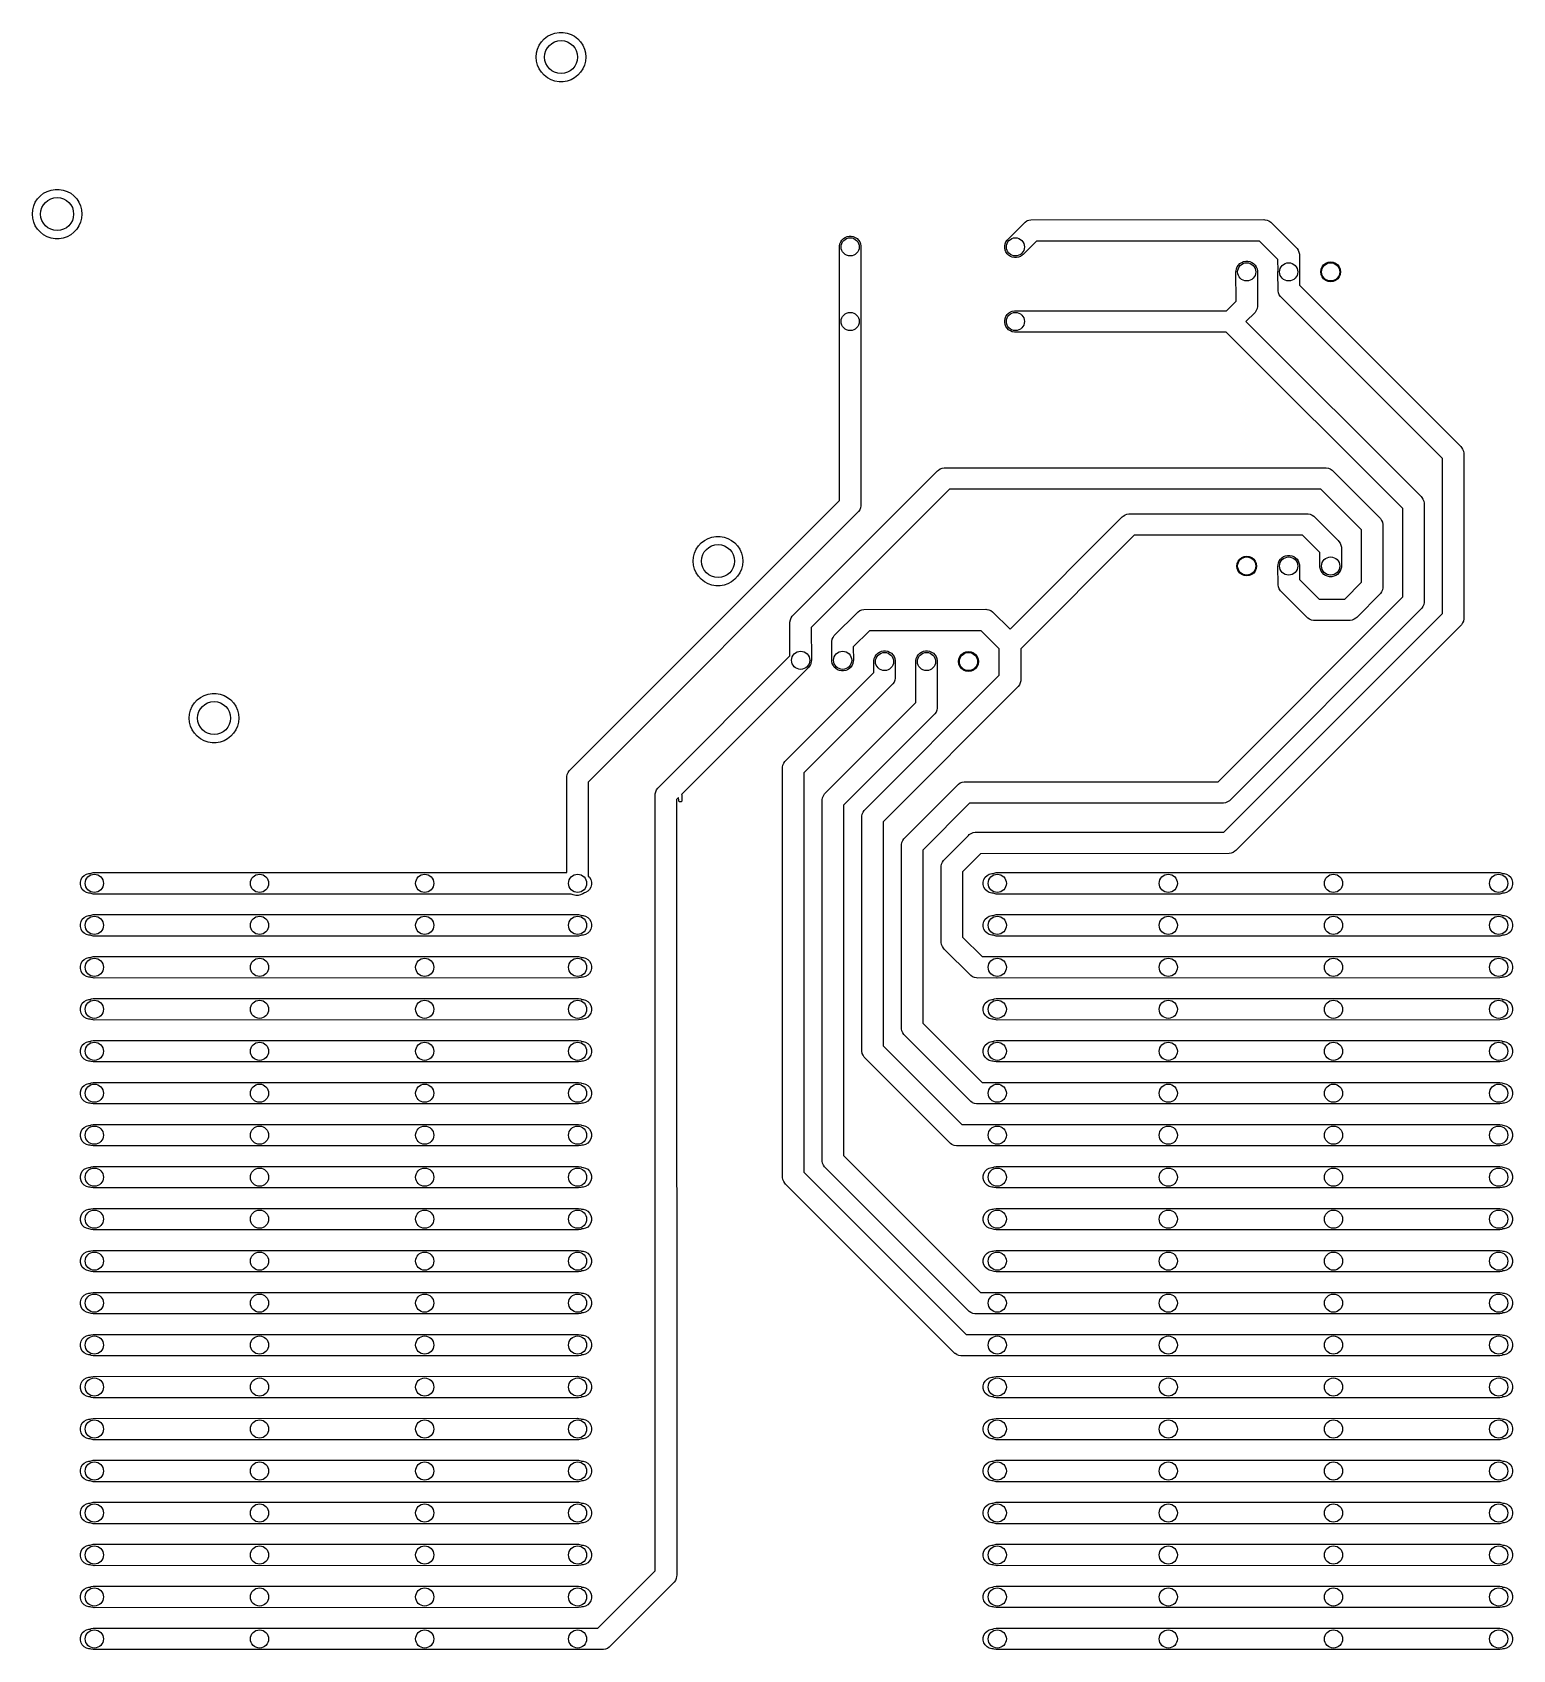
# Model space of a CAD drawing. Extents: x 101.5 to 191.1, y -138.9 to -41.
import ezdxf

# ---------------------------------------------------------------- set-up
doc = ezdxf.new("R2010")
doc.units = 0
doc.layers.add('BLACK', color=7, linetype='CONTINUOUS')

msp = doc.modelspace()

# ---------------------------------------------------------------- linework, layer by layer
at = {"layer": 'BLACK', "linetype": 'CONTINUOUS'}
for p, q in [((132.897457, -41.12634), (133.131772, -41.0459)), ((133.131772, -41.0459), (133.376131, -41.005123)), ((133.376131, -41.005123), (133.623869, -41.005123)), ((133.623869, -41.005123), (133.868228, -41.0459)), ((133.868228, -41.0459), (134.102543, -41.12634)), ((132.020458, -42.253108), (132.081274, -42.012951)), ((132.081274, -42.012951), (132.180789, -41.786079)), ((132.180789, -41.786079), (132.316289, -41.578681)), ((132.316289, -41.578681), (132.484078, -41.396414)), ((132.484078, -41.396414), (132.679578, -41.24425)), ((132.679578, -41.24425), (132.897457, -41.12634)), ((134.102543, -41.12634), (134.320422, -41.24425)), ((134.320422, -41.24425), (134.515922, -41.396414)), ((134.515922, -41.396414), (134.683711, -41.578681)), ((134.683711, -41.578681), (134.819211, -41.786079)), ((134.819211, -41.786079), (134.918726, -42.012951)), ((134.918726, -42.012951), (134.979542, -42.253108)), ((132, -42.5), (132.020458, -42.253108)), ((132.020458, -42.746892), (132, -42.5)), ((132.081274, -42.987049), (132.020458, -42.746892)), ((132.180789, -43.213921), (132.081274, -42.987049)), ((134.918726, -42.987049), (134.819211, -43.213921)), ((134.979542, -42.746892), (134.918726, -42.987049)), ((134.979542, -42.253108), (135, -42.5)), ((135, -42.5), (134.979542, -42.746892)), ((132.316289, -43.421319), (132.180789, -43.213921)), ((132.484078, -43.603586), (132.316289, -43.421319)), ((132.679578, -43.75575), (132.484078, -43.603586)), ((132.897457, -43.87366), (132.679578, -43.75575)), ((133.131772, -43.9541), (132.897457, -43.87366)), ((133.376131, -43.994877), (133.131772, -43.9541)), ((133.623869, -43.994877), (133.376131, -43.994877)), ((133.868228, -43.9541), (133.623869, -43.994877)), ((134.102543, -43.87366), (133.868228, -43.9541)), ((134.320422, -43.75575), (134.102543, -43.87366)), ((134.515922, -43.603586), (134.320422, -43.75575)), ((134.683711, -43.421319), (134.515922, -43.603586)), ((134.819211, -43.213921), (134.683711, -43.421319)), ((101.984078, -50.896414), (102.179578, -50.74425)), ((102.179578, -50.74425), (102.397457, -50.62634)), ((102.397457, -50.62634), (102.631772, -50.5459)), ((102.631772, -50.5459), (102.876131, -50.505123)), ((102.876131, -50.505123), (103.123869, -50.505123)), ((103.123869, -50.505123), (103.368228, -50.5459)), ((103.368228, -50.5459), (103.602543, -50.62634)), ((103.602543, -50.62634), (103.820422, -50.74425)), ((103.820422, -50.74425), (104.015922, -50.896414)), ((101.5, -52), (101.520458, -51.753108)), ((101.520458, -51.753108), (101.581274, -51.512951)), ((101.581274, -51.512951), (101.680789, -51.286079)), ((101.680789, -51.286079), (101.816289, -51.078681)), ((101.816289, -51.078681), (101.984078, -50.896414)), ((104.015922, -50.896414), (104.183711, -51.078681)), ((104.183711, -51.078681), (104.319211, -51.286079)), ((104.319211, -51.286079), (104.418726, -51.512951)), ((104.418726, -51.512951), (104.479542, -51.753108)), ((104.479542, -51.753108), (104.5, -52)), ((101.520458, -52.246892), (101.5, -52)), ((101.581274, -52.487049), (101.520458, -52.246892)), ((101.680789, -52.713921), (101.581274, -52.487049)), ((101.816289, -52.921319), (101.680789, -52.713921)), ((104.319211, -52.713921), (104.183711, -52.921319)), ((104.418726, -52.487049), (104.319211, -52.713921)), ((104.479542, -52.246892), (104.418726, -52.487049)), ((104.5, -52), (104.479542, -52.246892)), ((160.497543, -53.575644), (161.540381, -52.52838)), ((161.540381, -52.52838), (161.587634, -52.485552)), ((161.587634, -52.485552), (161.587644, -52.485543)), ((161.587644, -52.485543), (161.693592, -52.414751)), ((161.693592, -52.414751), (161.728072, -52.400468)), ((161.728072, -52.400468), (161.811315, -52.365988)), ((161.811315, -52.365988), (161.936289, -52.341129)), ((161.936289, -52.341129), (161.940795, -52.341129)), ((161.940795, -52.341129), (176.040505, -52.338)), ((176.040505, -52.338), (176.104216, -52.34113)), ((176.104216, -52.34113), (176.22919, -52.365989)), ((176.22919, -52.365989), (176.346913, -52.414751)), ((176.346913, -52.414751), (176.452861, -52.485543)), ((176.452861, -52.485543), (177.999619, -54.027875)), ((101.984078, -53.103586), (101.816289, -52.921319)), ((102.179578, -53.25575), (101.984078, -53.103586)), ((102.397457, -53.37366), (102.179578, -53.25575)), ((102.631772, -53.4541), (102.397457, -53.37366)), ((102.876131, -53.494877), (102.631772, -53.4541)), ((103.123869, -53.494877), (102.876131, -53.494877)), ((103.368228, -53.4541), (103.123869, -53.494877)), ((103.602543, -53.37366), (103.368228, -53.4541)), ((103.820422, -53.25575), (103.602543, -53.37366)), ((104.015922, -53.103586), (103.820422, -53.25575)), ((104.183711, -52.921319), (104.015922, -53.103586)), ((150.35313, -53.924289), (150.377989, -53.799315)), ((150.377989, -53.799315), (150.426751, -53.681592)), ((150.426751, -53.681592), (150.497543, -53.575644)), ((150.497543, -53.575644), (150.587644, -53.485543)), ((150.587644, -53.485543), (150.693592, -53.414751)), ((150.693592, -53.414751), (150.811315, -53.365989)), ((150.811315, -53.365989), (150.936289, -53.34113)), ((150.936289, -53.34113), (151.063711, -53.34113)), ((151.063711, -53.34113), (151.188685, -53.365989)), ((151.188685, -53.365989), (151.306408, -53.414751)), ((151.306408, -53.414751), (151.412356, -53.485543)), ((151.412356, -53.485543), (151.502457, -53.575644)), ((151.502457, -53.575644), (151.573249, -53.681592)), ((151.573249, -53.681592), (151.622011, -53.799315)), ((151.622011, -53.799315), (151.64687, -53.924289)), ((160.35313, -53.924289), (160.377989, -53.799315)), ((160.377989, -53.799315), (160.426751, -53.681592)), ((160.426751, -53.681592), (160.497543, -53.575644)), ((162.265875, -53.63794), (161.459619, -54.447619)), ((175.768748, -53.634944), (162.265875, -53.63794)), ((176.890774, -54.75376), (175.768748, -53.634944)), ((150.35, -53.988), (150.35313, -53.924289)), ((150.353044, -58.438038), (150.35, -53.988)), ((151.64687, -53.924289), (151.65, -58.5)), ((160.35313, -54.051711), (160.35313, -53.924289)), ((160.377989, -54.176685), (160.35313, -54.051711)), ((160.426751, -54.294408), (160.377989, -54.176685)), ((160.497543, -54.400356), (160.426751, -54.294408)), ((160.587644, -54.490457), (160.497543, -54.400356)), ((160.693592, -54.561249), (160.587644, -54.490457)), ((160.811315, -54.610011), (160.693592, -54.561249)), ((160.936289, -54.63487), (160.811315, -54.610011)), ((161.063711, -54.63487), (160.936289, -54.63487)), ((161.188685, -54.610011), (161.063711, -54.63487)), ((161.306408, -54.561249), (161.188685, -54.610011)), ((161.412356, -54.490457), (161.306408, -54.561249)), ((161.459619, -54.447619), (161.412356, -54.490457)), ((176.89278, -55.44341), (176.890774, -54.75376)), ((177.999619, -54.027875), (178.042457, -54.075139)), ((178.042457, -54.075139), (178.113249, -54.181087)), ((178.113249, -54.181087), (178.162011, -54.29881)), ((178.162011, -54.29881), (178.18687, -54.423784)), ((178.18687, -54.423784), (178.19, -55.5)), ((174.35, -55.5), (174.35313, -55.436289)), ((174.35263, -57.264489), (174.35, -55.5)), ((174.35313, -55.436289), (174.377989, -55.311315)), ((174.377989, -55.311315), (174.426751, -55.193592)), ((174.426751, -55.193592), (174.497543, -55.087644)), ((174.497543, -55.087644), (174.587644, -54.997543)), ((174.587644, -54.997543), (174.693592, -54.926751)), ((174.693592, -54.926751), (174.811315, -54.877989)), ((174.811315, -54.877989), (174.936289, -54.85313)), ((174.936289, -54.85313), (175.063711, -54.85313)), ((175.063711, -54.85313), (175.188685, -54.877989)), ((175.188685, -54.877989), (175.306408, -54.926751)), ((175.306408, -54.926751), (175.412356, -54.997543)), ((175.412356, -54.997543), (175.502457, -55.087644)), ((175.502457, -55.087644), (175.573249, -55.193592)), ((175.573249, -55.193592), (175.622011, -55.311315)), ((175.622011, -55.311315), (175.64687, -55.436289)), ((175.64687, -55.436289), (175.65, -57.535534)), ((176.89, -55.5), (176.89278, -55.44341)), ((176.89313, -56.641341), (176.89, -55.5)), ((178.19, -55.5), (178.1872, -55.556974)), ((178.1872, -55.556974), (178.189271, -56.311983)), ((179.48, -55.5), (179.500445, -55.344709)), ((179.500445, -55.655291), (179.48, -55.5)), ((179.500445, -55.344709), (179.560385, -55.2)), ((179.560385, -55.8), (179.500445, -55.655291)), ((179.560385, -55.2), (179.655736, -55.075736)), ((179.655736, -55.075736), (179.78, -54.980385)), ((179.78, -54.980385), (179.924709, -54.920445)), ((179.924709, -54.920445), (180.08, -54.9)), ((180.08, -54.9), (180.235291, -54.920445)), ((180.235291, -54.920445), (180.38, -54.980385)), ((180.38, -54.980385), (180.504264, -55.075736)), ((180.504264, -55.075736), (180.599615, -55.2)), ((180.599615, -55.2), (180.659555, -55.344709)), ((180.659555, -55.655291), (180.599615, -55.8)), ((180.659555, -55.344709), (180.68, -55.5)), ((180.68, -55.5), (180.659555, -55.655291)), ((176.917989, -56.766315), (176.89313, -56.641341)), ((178.189271, -56.311983), (187.951619, -66.07001)), ((179.655736, -55.924264), (179.560385, -55.8)), ((179.78, -56.019615), (179.655736, -55.924264)), ((179.924709, -56.079555), (179.78, -56.019615)), ((180.08, -56.1), (179.924709, -56.079555)), ((180.235291, -56.079555), (180.08, -56.1)), ((180.38, -56.019615), (180.235291, -56.079555)), ((180.504264, -55.924264), (180.38, -56.019615)), ((180.599615, -55.8), (180.504264, -55.924264)), ((173.769618, -57.850063), (174.35263, -57.264489)), ((175.622012, -57.724219), (175.573249, -57.841942)), ((175.646871, -57.599245), (175.622012, -57.724219)), ((175.65, -57.535534), (175.646871, -57.599224)), ((175.646871, -57.599224), (175.646871, -57.599245)), ((176.966751, -56.884038), (176.917989, -56.766315)), ((177.037543, -56.989986), (176.966751, -56.884038)), ((177.080381, -57.037249), (177.037543, -56.989986)), ((186.842083, -66.79463), (177.080381, -57.037249)), ((150.35, -58.5), (150.353044, -58.438038)), ((150.353035, -69.32397), (150.35, -58.5)), ((151.65, -58.5), (151.646905, -58.562987)), ((151.646905, -58.562987), (151.65, -69.596195)), ((160.35313, -58.436289), (160.377989, -58.311315)), ((160.35313, -58.563711), (160.35313, -58.436289)), ((160.377989, -58.688685), (160.35313, -58.563711)), ((160.377989, -58.311315), (160.426751, -58.193592)), ((160.426751, -58.806408), (160.377989, -58.688685)), ((160.426751, -58.193592), (160.497543, -58.087644)), ((160.497543, -58.087644), (160.587644, -57.997543)), ((160.587644, -57.997543), (160.693592, -57.926751)), ((160.693592, -57.926751), (160.811315, -57.877989)), ((160.811315, -57.877989), (160.936289, -57.85313)), ((160.936289, -57.85313), (173.769618, -57.850063)), ((175.502457, -57.94789), (174.951657, -58.501109)), ((174.951657, -58.501109), (185.551619, -69.096846)), ((175.573249, -57.841942), (175.502457, -57.94789)), ((160.497543, -58.912356), (160.426751, -58.806408)), ((160.587644, -59.002457), (160.497543, -58.912356)), ((160.693592, -59.073249), (160.587644, -59.002457)), ((160.811315, -59.122011), (160.693592, -59.073249)), ((160.936289, -59.14687), (160.811315, -59.122011)), ((161, -59.15), (160.936289, -59.14687)), ((173.76332, -59.14695), (161, -59.15)), ((184.442139, -69.821513), (173.76332, -59.14695)), ((187.951619, -66.07001), (187.994446, -66.117263)), ((187.994446, -66.117263), (187.994457, -66.117274)), ((187.994457, -66.117274), (188.065249, -66.223222)), ((188.065249, -66.223222), (188.114011, -66.340945)), ((188.114011, -66.340945), (188.13887, -66.465919)), ((188.13887, -66.465919), (188.142, -76.437646)), ((156.290381, -67.54038), (156.337634, -67.497552)), ((156.337634, -67.497552), (156.337644, -67.497543)), ((156.337644, -67.497543), (156.443592, -67.426751)), ((156.443592, -67.426751), (156.561315, -67.377988)), ((156.561315, -67.377988), (156.686289, -67.353129)), ((156.686289, -67.353129), (156.693658, -67.353129)), ((156.693658, -67.353129), (179.75, -67.35)), ((179.75, -67.35), (179.813711, -67.35313)), ((179.813711, -67.35313), (179.938685, -67.377989)), ((179.938685, -67.377989), (180.056408, -67.426751)), ((180.056408, -67.426751), (180.162356, -67.497543)), ((180.162356, -67.497543), (183.051619, -70.382381)), ((186.845024, -76.165443), (186.842083, -66.79463)), ((147.497543, -76.337644), (156.290381, -67.54038)), ((133.997543, -85.683839), (150.353035, -69.32397)), ((157.014967, -68.649964), (148.647323, -77.021819)), ((179.477964, -68.646915), (157.014967, -68.649964)), ((181.94222, -71.107396), (179.477964, -68.646915)), ((185.551619, -69.096846), (185.594457, -69.14411)), ((185.594457, -69.14411), (185.665249, -69.250058)), ((185.665249, -69.250058), (185.714011, -69.367781)), ((185.714011, -69.367781), (185.73887, -69.492755)), ((151.502457, -70.008551), (135.147032, -86.36835)), ((151.573249, -69.902603), (151.502457, -70.008551)), ((151.622012, -69.78488), (151.573249, -69.902603)), ((151.646871, -69.659906), (151.622012, -69.78488)), ((151.65, -69.596195), (151.646871, -69.659885)), ((151.646871, -69.659885), (151.646871, -69.659906)), ((160.673392, -77.122983), (167.463876, -70.32838)), ((167.463876, -70.32838), (167.511129, -70.285552)), ((167.511129, -70.285552), (167.511139, -70.285543)), ((167.511139, -70.285543), (167.617087, -70.214751)), ((167.617087, -70.214751), (167.651567, -70.200468)), ((167.651567, -70.200468), (167.73481, -70.165988)), ((167.73481, -70.165988), (167.859784, -70.141129)), ((167.859784, -70.141129), (167.86323, -70.141129)), ((167.86323, -70.141129), (178.64563, -70.138)), ((178.64563, -70.138), (178.709341, -70.14113)), ((178.709341, -70.14113), (178.834315, -70.165989)), ((178.834315, -70.165989), (178.952038, -70.214751)), ((178.952038, -70.214751), (179.057986, -70.285543)), ((179.057986, -70.285543), (180.53962, -71.762751)), ((183.051619, -70.382381), (183.094457, -70.429644)), ((183.094457, -70.429644), (183.165249, -70.535592)), ((184.444953, -75.171414), (184.442139, -69.821513)), ((185.73887, -69.492755), (185.742, -75.443534)), ((168.188527, -71.437923), (161.319346, -78.311272)), ((178.37392, -71.434967), (168.188527, -71.437923)), ((179.43073, -72.488619), (178.37392, -71.434967)), ((181.944851, -74.277907), (181.94222, -71.107396)), ((183.165249, -70.535592), (183.214011, -70.653315)), ((183.214011, -70.653315), (183.238871, -70.778289)), ((183.238871, -70.778289), (183.238871, -70.779493)), ((183.238871, -70.779493), (183.242, -74.549422)), ((141.581274, -72.512951), (141.680789, -72.286079)), ((141.680789, -72.286079), (141.816289, -72.078681)), ((141.816289, -72.078681), (141.984078, -71.896414)), ((141.984078, -71.896414), (142.179578, -71.74425)), ((142.179578, -71.74425), (142.397457, -71.62634)), ((142.397457, -71.62634), (142.631772, -71.5459)), ((142.631772, -71.5459), (142.876131, -71.505123)), ((142.876131, -71.505123), (143.123869, -71.505123)), ((143.123869, -71.505123), (143.368228, -71.5459)), ((143.368228, -71.5459), (143.602543, -71.62634)), ((143.602543, -71.62634), (143.820422, -71.74425)), ((143.820422, -71.74425), (144.015922, -71.896414)), ((144.015922, -71.896414), (144.183711, -72.078681)), ((144.183711, -72.078681), (144.319211, -72.286079)), ((144.319211, -72.286079), (144.418726, -72.512951)), ((180.53962, -71.762751), (180.582447, -71.810004)), ((180.582447, -71.810004), (180.582457, -71.810014)), ((180.582457, -71.810014), (180.653249, -71.915962)), ((180.653249, -71.915962), (180.653249, -71.915963)), ((180.653249, -71.915963), (180.702012, -72.033685)), ((180.702012, -72.033685), (180.726871, -72.158659)), ((180.726871, -72.158659), (180.726871, -72.159023)), ((180.726871, -72.159023), (180.73, -73.3)), ((141.5, -73), (141.520458, -72.753108)), ((141.520458, -73.246892), (141.5, -73)), ((141.520458, -72.753108), (141.581274, -72.512951)), ((141.581274, -73.487049), (141.520458, -73.246892)), ((144.418726, -72.512951), (144.479542, -72.753108)), ((144.479542, -73.246892), (144.418726, -73.487049)), ((144.479542, -72.753108), (144.5, -73)), ((144.5, -73), (144.479542, -73.246892)), ((174.4, -73.3), (174.420445, -73.144709)), ((174.420445, -73.455291), (174.4, -73.3)), ((174.420445, -73.144709), (174.480385, -73)), ((174.480385, -73), (174.575736, -72.875736)), ((174.575736, -72.875736), (174.7, -72.780385)), ((174.7, -72.780385), (174.844709, -72.720445)), ((174.844709, -72.720445), (175, -72.7)), ((175, -72.7), (175.155291, -72.720445)), ((175.155291, -72.720445), (175.3, -72.780385)), ((175.3, -72.780385), (175.424264, -72.875736)), ((175.424264, -72.875736), (175.519615, -73)), ((175.519615, -73), (175.579555, -73.144709)), ((175.579555, -73.144709), (175.6, -73.3)), ((175.6, -73.3), (175.579555, -73.455291)), ((176.89, -73.3), (176.89313, -73.236289)), ((176.89313, -74.441341), (176.89, -73.3)), ((176.89313, -73.236289), (176.917989, -73.111315)), ((176.917989, -73.111315), (176.966751, -72.993592)), ((176.966751, -72.993592), (177.037543, -72.887644)), ((177.037543, -72.887644), (177.127644, -72.797543)), ((177.127644, -72.797543), (177.233592, -72.726751)), ((177.233592, -72.726751), (177.351315, -72.677989)), ((177.351315, -72.677989), (177.476289, -72.65313)), ((177.476289, -72.65313), (177.603711, -72.65313)), ((177.603711, -72.65313), (177.728685, -72.677989)), ((177.728685, -72.677989), (177.846408, -72.726751)), ((177.846408, -72.726751), (177.952356, -72.797543)), ((177.952356, -72.797543), (178.042457, -72.887644)), ((178.042457, -72.887644), (178.113249, -72.993592)), ((178.113249, -72.993592), (178.162011, -73.111315)), ((178.162011, -73.111315), (178.18687, -73.236289)), ((178.18687, -73.236289), (178.189269, -74.111437)), ((179.43313, -73.363711), (179.43073, -72.488619)), ((179.457989, -73.488685), (179.43313, -73.363711)), ((180.72687, -73.363711), (180.702011, -73.488685)), ((180.73, -73.3), (180.72687, -73.363711)), ((141.680789, -73.713921), (141.581274, -73.487049)), ((141.816289, -73.921319), (141.680789, -73.713921)), ((141.984078, -74.103586), (141.816289, -73.921319)), ((142.179578, -74.25575), (141.984078, -74.103586)), ((142.397457, -74.37366), (142.179578, -74.25575)), ((142.631772, -74.4541), (142.397457, -74.37366)), ((143.602543, -74.37366), (143.368228, -74.4541)), ((143.820422, -74.25575), (143.602543, -74.37366)), ((144.015922, -74.103586), (143.820422, -74.25575)), ((144.183711, -73.921319), (144.015922, -74.103586)), ((144.319211, -73.713921), (144.183711, -73.921319)), ((144.418726, -73.487049), (144.319211, -73.713921)), ((174.480385, -73.6), (174.420445, -73.455291)), ((174.575736, -73.724264), (174.480385, -73.6)), ((174.7, -73.819615), (174.575736, -73.724264)), ((174.844709, -73.879555), (174.7, -73.819615)), ((175, -73.9), (174.844709, -73.879555)), ((175.155291, -73.879555), (175, -73.9)), ((175.3, -73.819615), (175.155291, -73.879555)), ((175.424264, -73.724264), (175.3, -73.819615)), ((175.519615, -73.6), (175.424264, -73.724264)), ((175.579555, -73.455291), (175.519615, -73.6)), ((178.189269, -74.111437), (179.379446, -75.298353)), ((179.506751, -73.606408), (179.457989, -73.488685)), ((179.577543, -73.712356), (179.506751, -73.606408)), ((179.667644, -73.802457), (179.577543, -73.712356)), ((179.773592, -73.873249), (179.667644, -73.802457)), ((179.891315, -73.922011), (179.773592, -73.873249)), ((180.016289, -73.94687), (179.891315, -73.922011)), ((180.143711, -73.94687), (180.016289, -73.94687)), ((180.268685, -73.922011), (180.143711, -73.94687)), ((180.386408, -73.873249), (180.268685, -73.922011)), ((180.492356, -73.802457), (180.386408, -73.873249)), ((180.582457, -73.712356), (180.492356, -73.802457)), ((180.653249, -73.606408), (180.582457, -73.712356)), ((180.702011, -73.488685), (180.653249, -73.606408)), ((180.929783, -75.296097), (181.944851, -74.277907)), ((142.876131, -74.494877), (142.631772, -74.4541)), ((143.123869, -74.494877), (142.876131, -74.494877)), ((143.368228, -74.4541), (143.123869, -74.494877)), ((173.270577, -86.350053), (184.444953, -75.171414)), ((176.917989, -74.566315), (176.89313, -74.441341)), ((176.966751, -74.684038), (176.917989, -74.566315)), ((177.037543, -74.789986), (176.966751, -74.684038)), ((177.080381, -74.837249), (177.037543, -74.789986)), ((178.69536, -76.447803), (177.080381, -74.837249)), ((179.379446, -75.298353), (180.929783, -75.296097)), ((183.094457, -74.961778), (181.65533, -76.40533)), ((183.165249, -74.85583), (183.094457, -74.961778)), ((183.214012, -74.738107), (183.165249, -74.85583)), ((183.238871, -74.613133), (183.214012, -74.738107)), ((183.242, -74.549422), (183.238871, -74.613112)), ((183.238871, -74.613112), (183.238871, -74.613133)), ((150.037543, -77.510014), (151.43475, -76.108381)), ((151.43475, -76.108381), (151.482003, -76.065553)), ((151.482003, -76.065553), (151.482014, -76.065543)), ((151.482014, -76.065543), (151.587962, -75.994751)), ((151.587962, -75.994751), (151.705685, -75.945989)), ((151.705685, -75.945989), (151.830659, -75.92113)), ((151.830659, -75.92113), (159.200505, -75.918)), ((159.200505, -75.918), (159.264216, -75.92113)), ((159.264216, -75.92113), (159.38919, -75.945989)), ((159.38919, -75.945989), (159.506913, -75.994751)), ((159.506913, -75.994751), (159.612861, -76.065543)), ((159.612861, -76.065543), (160.673392, -77.122983)), ((173.610412, -89.404343), (186.845024, -76.165443)), ((185.594457, -75.85589), (173.995153, -87.459619)), ((185.665249, -75.749942), (185.594457, -75.85589)), ((185.714011, -75.632219), (185.665249, -75.749942)), ((185.738871, -75.507245), (185.714011, -75.632219)), ((185.742, -75.443534), (185.738871, -75.507224)), ((185.738871, -75.507224), (185.738871, -75.507245)), ((147.35, -76.75), (147.35313, -76.686289)), ((147.352676, -78.728186), (147.35, -76.75)), ((147.35313, -76.686289), (147.377989, -76.561315)), ((147.377989, -76.561315), (147.426751, -76.443592)), ((147.426751, -76.443592), (147.497543, -76.337644)), ((148.647323, -77.021819), (148.65, -79)), ((152.160044, -77.217887), (151.187787, -78.193224)), ((158.928827, -77.215012), (152.160044, -77.217887)), ((160.022377, -78.305377), (158.928827, -77.215012)), ((187.991369, -76.853089), (174.334976, -90.513908)), ((178.695725, -76.448168), (178.69536, -76.447803)), ((178.801673, -76.51896), (178.695725, -76.448168)), ((178.919396, -76.567722), (178.801673, -76.51896)), ((179.04437, -76.592581), (178.919396, -76.567722)), ((179.108081, -76.595711), (179.04437, -76.592581)), ((181.259422, -76.592581), (179.108081, -76.595711)), ((181.384396, -76.567722), (181.259422, -76.592581)), ((181.502119, -76.51896), (181.384396, -76.567722)), ((181.608067, -76.448168), (181.502119, -76.51896)), ((181.608068, -76.448167), (181.608067, -76.448168)), ((181.65533, -76.40533), (181.608068, -76.448167)), ((187.994457, -76.850002), (187.991369, -76.853089)), ((188.065249, -76.744054), (187.994457, -76.850002)), ((188.114011, -76.626331), (188.065249, -76.744054)), ((188.13887, -76.501357), (188.114011, -76.626331)), ((188.142, -76.437646), (188.13887, -76.501357)), ((149.89, -77.92237), (149.89313, -77.858659)), ((149.89313, -79.063711), (149.89, -77.92237)), ((149.89313, -77.858659), (149.917989, -77.733685)), ((149.917989, -77.733685), (149.966751, -77.615962)), ((149.966751, -77.615962), (150.037543, -77.510014)), ((151.187787, -78.193224), (151.19, -79)), ((139.347543, -86.737644), (147.352676, -78.728186)), ((148.622012, -79.188685), (148.587531, -79.271927)), ((148.646871, -79.063711), (148.622012, -79.188685)), ((148.65, -79), (148.646871, -79.06369)), ((148.646871, -79.06369), (148.646871, -79.063711)), ((149.917989, -79.188685), (149.89313, -79.063711)), ((149.966751, -79.306408), (149.917989, -79.188685)), ((151.162011, -79.188685), (151.113249, -79.306408)), ((151.18687, -79.063711), (151.162011, -79.188685)), ((151.19, -79), (151.18687, -79.063711)), ((152.43, -79.08), (152.43313, -79.016289)), ((152.432077, -79.741338), (152.43, -79.08)), ((152.43313, -79.016289), (152.457989, -78.891315)), ((152.457989, -78.891315), (152.506751, -78.773592)), ((152.506751, -78.773592), (152.577543, -78.667644)), ((152.577543, -78.667644), (152.667644, -78.577543)), ((152.667644, -78.577543), (152.773592, -78.506751)), ((152.773592, -78.506751), (152.891315, -78.457989)), ((152.891315, -78.457989), (153.016289, -78.43313)), ((153.016289, -78.43313), (153.143711, -78.43313)), ((153.143711, -78.43313), (153.268685, -78.457989)), ((153.268685, -78.457989), (153.386408, -78.506751)), ((153.386408, -78.506751), (153.492356, -78.577543)), ((153.492356, -78.577543), (153.582457, -78.667644)), ((153.582457, -78.667644), (153.653249, -78.773592)), ((153.653249, -78.773592), (153.702011, -78.891315)), ((153.702011, -78.891315), (153.72687, -79.016289)), ((153.72687, -79.016289), (153.73, -80.012505)), ((154.97, -79.08), (154.97313, -79.016289)), ((154.972757, -81.563739), (154.97, -79.08)), ((154.97313, -79.016289), (154.997989, -78.891315)), ((154.997989, -78.891315), (155.046751, -78.773592)), ((155.046751, -78.773592), (155.117543, -78.667644)), ((155.117543, -78.667644), (155.207644, -78.577543)), ((155.207644, -78.577543), (155.313592, -78.506751)), ((155.313592, -78.506751), (155.431315, -78.457989)), ((155.431315, -78.457989), (155.556289, -78.43313)), ((155.556289, -78.43313), (155.683711, -78.43313)), ((155.683711, -78.43313), (155.808685, -78.457989)), ((155.808685, -78.457989), (155.926408, -78.506751)), ((155.926408, -78.506751), (156.032356, -78.577543)), ((156.032356, -78.577543), (156.122457, -78.667644)), ((156.122457, -78.667644), (156.193249, -78.773592)), ((156.193249, -78.773592), (156.242011, -78.891315)), ((156.242011, -78.891315), (156.26687, -79.016289)), ((156.26687, -79.016289), (156.27, -81.835591)), ((157.56, -79.08), (157.580445, -78.924709)), ((157.580445, -79.235291), (157.56, -79.08)), ((157.580445, -78.924709), (157.640385, -78.78)), ((157.640385, -79.38), (157.580445, -79.235291)), ((157.640385, -78.78), (157.735736, -78.655736)), ((157.735736, -78.655736), (157.86, -78.560385)), ((157.86, -78.560385), (158.004709, -78.500445)), ((158.004709, -78.500445), (158.16, -78.48)), ((158.16, -78.48), (158.315291, -78.500445)), ((158.315291, -78.500445), (158.46, -78.560385)), ((158.46, -78.560385), (158.584264, -78.655736)), ((158.584264, -78.655736), (158.679615, -78.78)), ((158.679615, -78.78), (158.739555, -78.924709)), ((158.739555, -79.235291), (158.679615, -79.38)), ((158.739555, -78.924709), (158.76, -79.08)), ((158.76, -79.08), (158.739555, -79.235291)), ((160.024653, -79.90591), (160.022377, -78.305377)), ((161.319346, -78.311272), (161.322, -80.177703)), ((148.500605, -79.414207), (140.78643, -87.13255)), ((147.047543, -85.130149), (152.432077, -79.741338)), ((148.502457, -79.412356), (148.500605, -79.414207)), ((148.573249, -79.306408), (148.502457, -79.412356)), ((148.587531, -79.271927), (148.573249, -79.306408)), ((150.037543, -79.412356), (149.966751, -79.306408)), ((150.127644, -79.502457), (150.037543, -79.412356)), ((150.233592, -79.573249), (150.127644, -79.502457)), ((150.351315, -79.622011), (150.233592, -79.573249)), ((150.476289, -79.64687), (150.351315, -79.622011)), ((150.603711, -79.64687), (150.476289, -79.64687)), ((150.728685, -79.622011), (150.603711, -79.64687)), ((150.846408, -79.573249), (150.728685, -79.622011)), ((150.952356, -79.502457), (150.846408, -79.573249)), ((151.042457, -79.412356), (150.952356, -79.502457)), ((151.113249, -79.306408), (151.042457, -79.412356)), ((151.847543, -88.087347), (160.024653, -79.90591)), ((153.702011, -80.20119), (153.653249, -80.318913)), ((153.72687, -80.076216), (153.702011, -80.20119)), ((153.73, -80.012505), (153.72687, -80.076216)), ((157.735736, -79.504264), (157.640385, -79.38)), ((157.86, -79.599615), (157.735736, -79.504264)), ((158.004709, -79.659555), (157.86, -79.599615)), ((158.16, -79.68), (158.004709, -79.659555)), ((158.315291, -79.659555), (158.16, -79.68)), ((158.46, -79.599615), (158.315291, -79.659555)), ((158.584264, -79.504264), (158.46, -79.599615)), ((158.679615, -79.38), (158.584264, -79.504264)), ((161.31887, -80.241414), (161.294011, -80.366388)), ((161.322, -80.177703), (161.31887, -80.241414)), ((111.679578, -81.24425), (111.897457, -81.12634)), ((111.897457, -81.12634), (112.131772, -81.0459)), ((112.131772, -81.0459), (112.376131, -81.005123)), ((112.376131, -81.005123), (112.623869, -81.005123)), ((112.623869, -81.005123), (112.868228, -81.0459)), ((112.868228, -81.0459), (113.102543, -81.12634)), ((113.102543, -81.12634), (113.320422, -81.24425)), ((153.582457, -80.424861), (148.196912, -85.814681)), ((161.172566, -80.591949), (152.996944, -88.771897)), ((153.653249, -80.318913), (153.582457, -80.424861)), ((161.174457, -80.590059), (161.172566, -80.591949)), ((161.245249, -80.484111), (161.174457, -80.590059)), ((161.294011, -80.366388), (161.245249, -80.484111)), ((111.020458, -82.253108), (111.081274, -82.012951)), ((111.081274, -82.012951), (111.180789, -81.786079)), ((111.180789, -81.786079), (111.316289, -81.578681)), ((111.316289, -81.578681), (111.484078, -81.396414)), ((111.484078, -81.396414), (111.679578, -81.24425)), ((113.320422, -81.24425), (113.515922, -81.396414)), ((113.515922, -81.396414), (113.683711, -81.578681)), ((113.683711, -81.578681), (113.819211, -81.786079)), ((113.819211, -81.786079), (113.918726, -82.012951)), ((113.918726, -82.012951), (113.979542, -82.253108)), ((149.447543, -87.093234), (154.972757, -81.563739)), ((156.193249, -82.141999), (156.122457, -82.247947)), ((156.242011, -82.024276), (156.193249, -82.141999)), ((156.26687, -81.899302), (156.242011, -82.024276)), ((156.27, -81.835591), (156.26687, -81.899302)), ((111, -82.5), (111.020458, -82.253108)), ((111.020458, -82.746892), (111, -82.5)), ((111.081274, -82.987049), (111.020458, -82.746892)), ((111.180789, -83.213921), (111.081274, -82.987049)), ((113.918726, -82.987049), (113.819211, -83.213921)), ((113.979542, -82.746892), (113.918726, -82.987049)), ((113.979542, -82.253108), (114, -82.5)), ((114, -82.5), (113.979542, -82.746892)), ((156.121164, -82.249239), (150.596918, -87.777764)), ((156.122457, -82.247947), (156.121164, -82.249239)), ((111.316289, -83.421319), (111.180789, -83.213921)), ((111.484078, -83.603586), (111.316289, -83.421319)), ((111.679578, -83.75575), (111.484078, -83.603586)), ((111.897457, -83.87366), (111.679578, -83.75575)), ((112.131772, -83.9541), (111.897457, -83.87366)), ((112.376131, -83.994877), (112.131772, -83.9541)), ((112.623869, -83.994877), (112.376131, -83.994877)), ((112.868228, -83.9541), (112.623869, -83.994877)), ((113.102543, -83.87366), (112.868228, -83.9541)), ((113.320422, -83.75575), (113.102543, -83.87366)), ((113.515922, -83.603586), (113.320422, -83.75575)), ((113.683711, -83.421319), (113.515922, -83.603586)), ((113.819211, -83.213921), (113.683711, -83.421319)), ((146.976751, -85.236097), (147.047543, -85.130149)), ((133.85, -86.096195), (133.85313, -86.032484)), ((133.852784, -91.850069), (133.85, -86.096195)), ((133.85313, -86.032484), (133.877989, -85.90751)), ((133.877989, -85.90751), (133.926751, -85.789787)), ((133.926751, -85.789787), (133.997543, -85.683839)), ((146.9, -85.542505), (146.90313, -85.478794)), ((146.90313, -110.297824), (146.9, -85.542505)), ((146.90313, -85.478794), (146.927989, -85.35382)), ((146.927989, -85.35382), (146.976751, -85.236097)), ((148.196912, -85.814681), (148.199966, -109.969163)), ((135.147032, -86.36835), (135.149786, -92.058517)), ((139.2, -87.15), (139.20313, -87.086289)), ((139.20313, -87.086289), (139.227989, -86.961315)), ((139.227989, -86.961315), (139.276751, -86.843592)), ((139.276751, -86.843592), (139.347543, -86.737644)), ((149.376751, -87.199182), (149.447543, -87.093234)), ((154.247543, -89.80211), (157.504846, -86.540381)), ((157.504846, -86.540381), (157.552099, -86.497553)), ((157.552099, -86.497553), (157.55211, -86.497543)), ((157.55211, -86.497543), (157.658058, -86.426751)), ((157.658058, -86.426751), (157.775781, -86.377989)), ((157.775781, -86.377989), (157.900755, -86.35313)), ((157.900755, -86.35313), (173.270577, -86.350053)), ((139.203107, -134.097866), (139.2, -87.15)), ((140.618232, -87.300838), (140.496892, -87.422244)), ((140.496892, -87.422244), (140.5, -134.37)), ((140.619509, -87.49583), (140.618232, -87.300838)), ((140.634441, -87.531878), (140.619509, -87.49583)), ((140.662031, -87.559468), (140.634441, -87.531878)), ((140.698079, -87.5744), (140.662031, -87.559468)), ((140.737097, -87.5744), (140.698079, -87.5744)), ((140.773145, -87.559468), (140.737097, -87.5744)), ((140.800735, -87.531878), (140.773145, -87.559468)), ((140.78643, -87.13255), (140.800735, -87.146855)), ((140.800735, -87.146855), (140.815667, -87.182903)), ((140.815667, -87.49583), (140.800735, -87.531878)), ((140.815667, -87.182903), (140.817588, -87.476321)), ((140.817588, -87.476321), (140.815667, -87.49583)), ((149.3, -87.50559), (149.30313, -87.441879)), ((149.30313, -109.303711), (149.3, -87.50559)), ((149.30313, -87.441879), (149.327989, -87.316905)), ((149.327989, -87.316905), (149.376751, -87.199182)), ((150.596918, -87.777764), (150.599961, -108.975028)), ((158.229653, -87.649946), (155.396964, -90.486484)), ((173.599245, -87.64687), (158.229653, -87.649946)), ((173.724219, -87.622011), (173.599245, -87.64687)), ((173.841942, -87.573249), (173.724219, -87.622011)), ((173.94789, -87.502457), (173.841942, -87.573249)), ((173.995153, -87.459619), (173.94789, -87.502457)), ((151.7, -88.499703), (151.70313, -88.435992)), ((151.70313, -102.663711), (151.7, -88.499703)), ((151.70313, -88.435992), (151.727989, -88.311018)), ((151.727989, -88.311018), (151.776751, -88.193295)), ((151.776751, -88.193295), (151.847543, -88.087347)), ((152.996944, -88.771897), (152.999941, -102.334925)), ((154.10313, -90.150755), (154.127989, -90.025781)), ((154.127989, -90.025781), (154.176751, -89.908058)), ((154.176751, -89.908058), (154.247543, -89.80211)), ((156.647543, -91.114242), (158.162689, -89.59467)), ((158.162689, -89.59467), (158.209942, -89.551842)), ((158.209942, -89.551842), (158.209953, -89.551832)), ((158.209953, -89.551832), (158.315901, -89.48104)), ((158.315901, -89.48104), (158.433624, -89.432278)), ((158.433624, -89.432278), (158.558598, -89.407419)), ((158.558598, -89.407419), (173.610412, -89.404343)), ((154.1, -90.214466), (154.10313, -90.150755)), ((154.10313, -101.297113), (154.1, -90.214466)), ((155.396964, -90.486484), (155.399925, -100.968252)), ((158.887867, -90.704234), (157.7971, -91.798187)), ((173.939068, -90.701159), (158.887867, -90.704234)), ((174.064042, -90.6763), (173.939068, -90.701159)), ((174.181765, -90.627538), (174.064042, -90.6763)), ((174.287713, -90.556746), (174.181765, -90.627538)), ((174.334976, -90.513908), (174.287713, -90.556746)), ((104.634743, -92.023988), (104.77039, -91.945672)), ((104.77039, -91.945672), (104.921684, -91.905133)), ((104.921684, -91.905133), (104.997405, -91.90446)), ((104.997405, -91.90446), (105.061315, -91.877989)), ((105.061315, -91.877989), (105.186289, -91.85313)), ((105.186289, -91.85313), (133.852784, -91.850069)), ((156.5, -91.526598), (156.50313, -91.462887)), ((156.50313, -96.077113), (156.5, -91.526598)), ((156.50313, -91.462887), (156.527989, -91.337913)), ((156.527989, -91.337913), (156.576751, -91.22019)), ((156.576751, -91.22019), (156.647543, -91.114242)), ((157.7971, -91.798187), (157.799817, -95.747755)), ((159.284743, -92.023988), (159.42039, -91.945672)), ((159.42039, -91.945672), (159.571684, -91.905133)), ((159.571684, -91.905133), (159.647405, -91.90446)), ((159.647405, -91.90446), (159.711315, -91.877989)), ((159.711315, -91.877989), (159.836289, -91.85313)), ((159.836289, -91.85313), (190.25, -91.85)), ((190.25, -91.85), (190.313711, -91.85313)), ((190.313711, -91.85313), (190.438685, -91.877989)), ((190.438685, -91.877989), (190.491996, -91.900071)), ((190.491996, -91.900071), (190.5, -91.9)), ((190.5, -91.9), (190.578316, -91.905133)), ((190.578316, -91.905133), (190.72961, -91.945672)), ((190.72961, -91.945672), (190.865257, -92.023988)), ((104.405133, -92.421684), (104.445672, -92.27039)), ((104.405133, -92.578316), (104.405133, -92.421684)), ((104.445672, -92.72961), (104.405133, -92.578316)), ((104.445672, -92.27039), (104.523988, -92.134743)), ((104.523988, -92.865257), (104.445672, -92.72961)), ((104.523988, -92.134743), (104.634743, -92.023988)), ((104.634743, -92.976012), (104.523988, -92.865257)), ((135.226012, -92.865257), (135.115257, -92.976012)), ((135.149786, -92.058517), (135.226012, -92.134743)), ((135.226012, -92.134743), (135.304328, -92.27039)), ((135.304328, -92.72961), (135.226012, -92.865257)), ((135.304328, -92.27039), (135.344867, -92.421684)), ((135.344867, -92.578316), (135.304328, -92.72961)), ((135.344867, -92.421684), (135.344867, -92.578316)), ((159.055133, -92.421684), (159.095672, -92.27039)), ((159.055133, -92.578316), (159.055133, -92.421684)), ((159.095672, -92.72961), (159.055133, -92.578316)), ((159.095672, -92.27039), (159.173988, -92.134743)), ((159.173988, -92.865257), (159.095672, -92.72961)), ((159.173988, -92.134743), (159.284743, -92.023988)), ((159.284743, -92.976012), (159.173988, -92.865257)), ((190.865257, -92.023988), (190.976012, -92.134743)), ((190.976012, -92.865257), (190.865257, -92.976012)), ((190.976012, -92.134743), (191.054328, -92.27039)), ((191.054328, -92.72961), (190.976012, -92.865257)), ((191.054328, -92.27039), (191.094867, -92.421684)), ((191.094867, -92.578316), (191.054328, -92.72961)), ((191.094867, -92.421684), (191.094867, -92.578316)), ((104.77039, -93.054328), (104.634743, -92.976012)), ((104.921684, -93.094867), (104.77039, -93.054328)), ((105, -93.1), (104.921684, -93.094867)), ((105.008003, -93.099928), (105, -93.1)), ((105.061315, -93.122011), (105.008003, -93.099928)), ((105.186289, -93.14687), (105.061315, -93.122011)), ((105.25, -93.15), (105.186289, -93.14687)), ((134.119674, -93.146917), (105.25, -93.15)), ((134.242287, -93.197706), (134.119674, -93.146917)), ((134.386487, -93.226389), (134.242287, -93.197706)), ((134.533513, -93.226389), (134.386487, -93.226389)), ((134.677713, -93.197706), (134.533513, -93.226389)), ((134.813547, -93.141441), (134.677713, -93.197706)), ((134.920028, -93.070292), (134.813547, -93.141441)), ((134.97961, -93.054328), (134.920028, -93.070292)), ((135.115257, -92.976012), (134.97961, -93.054328)), ((159.42039, -93.054328), (159.284743, -92.976012)), ((159.571684, -93.094867), (159.42039, -93.054328)), ((159.65, -93.1), (159.571684, -93.094867)), ((159.658003, -93.099928), (159.65, -93.1)), ((159.711315, -93.122011), (159.658003, -93.099928)), ((159.836289, -93.14687), (159.711315, -93.122011)), ((159.9, -93.15), (159.836289, -93.14687)), ((190.313711, -93.14687), (159.9, -93.15)), ((190.438685, -93.122011), (190.313711, -93.14687)), ((190.502594, -93.095539), (190.438685, -93.122011)), ((190.578316, -93.094867), (190.502594, -93.095539)), ((190.72961, -93.054328), (190.578316, -93.094867)), ((190.865257, -92.976012), (190.72961, -93.054328)), ((104.405133, -94.961684), (104.445672, -94.81039)), ((104.445672, -94.81039), (104.523988, -94.674743)), ((104.523988, -94.674743), (104.634743, -94.563988)), ((104.634743, -94.563988), (104.77039, -94.485672)), ((104.77039, -94.485672), (104.921684, -94.445133)), ((104.921684, -94.445133), (104.997405, -94.44446)), ((104.997405, -94.44446), (105.061315, -94.417989)), ((105.061315, -94.417989), (105.186289, -94.39313)), ((105.186289, -94.39313), (134.5, -94.39)), ((134.5, -94.39), (134.563711, -94.39313)), ((134.563711, -94.39313), (134.688685, -94.417989)), ((134.688685, -94.417989), (134.741996, -94.440071)), ((134.741996, -94.440071), (134.75, -94.44)), ((134.75, -94.44), (134.828316, -94.445133)), ((134.828316, -94.445133), (134.97961, -94.485672)), ((134.97961, -94.485672), (135.115257, -94.563988)), ((135.115257, -94.563988), (135.226012, -94.674743)), ((135.226012, -94.674743), (135.304328, -94.81039)), ((135.304328, -94.81039), (135.344867, -94.961684)), ((159.055133, -94.961684), (159.095672, -94.81039)), ((159.095672, -94.81039), (159.173988, -94.674743)), ((159.173988, -94.674743), (159.284743, -94.563988)), ((159.284743, -94.563988), (159.42039, -94.485672)), ((159.42039, -94.485672), (159.571684, -94.445133)), ((159.571684, -94.445133), (159.647405, -94.44446)), ((159.647405, -94.44446), (159.711315, -94.417989)), ((159.711315, -94.417989), (159.836289, -94.39313)), ((159.836289, -94.39313), (190.25, -94.39)), ((190.25, -94.39), (190.313711, -94.39313)), ((190.313711, -94.39313), (190.438685, -94.417989)), ((190.438685, -94.417989), (190.491996, -94.440071)), ((190.491996, -94.440071), (190.5, -94.44)), ((190.5, -94.44), (190.578316, -94.445133)), ((190.578316, -94.445133), (190.72961, -94.485672)), ((190.72961, -94.485672), (190.865257, -94.563988)), ((190.865257, -94.563988), (190.976012, -94.674743)), ((190.976012, -94.674743), (191.054328, -94.81039)), ((191.054328, -94.81039), (191.094867, -94.961684)), ((104.405133, -95.118316), (104.405133, -94.961684)), ((104.445672, -95.26961), (104.405133, -95.118316)), ((104.523988, -95.405257), (104.445672, -95.26961)), ((104.634743, -95.516012), (104.523988, -95.405257)), ((104.77039, -95.594328), (104.634743, -95.516012)), ((104.921684, -95.634867), (104.77039, -95.594328)), ((105, -95.64), (104.921684, -95.634867)), ((105.008003, -95.639928), (105, -95.64)), ((105.061315, -95.662011), (105.008003, -95.639928)), ((105.186289, -95.68687), (105.061315, -95.662011)), ((105.25, -95.69), (105.186289, -95.68687)), ((134.563711, -95.68687), (105.25, -95.69)), ((134.688685, -95.662011), (134.563711, -95.68687)), ((134.752594, -95.635539), (134.688685, -95.662011)), ((134.828316, -95.634867), (134.752594, -95.635539)), ((134.97961, -95.594328), (134.828316, -95.634867)), ((135.115257, -95.516012), (134.97961, -95.594328)), ((135.226012, -95.405257), (135.115257, -95.516012)), ((135.304328, -95.26961), (135.226012, -95.405257)), ((135.344867, -95.118316), (135.304328, -95.26961)), ((135.344867, -94.961684), (135.344867, -95.118316)), ((157.799817, -95.747755), (158.987609, -96.932289)), ((159.055133, -95.118316), (159.055133, -94.961684)), ((159.095672, -95.26961), (159.055133, -95.118316)), ((159.173988, -95.405257), (159.095672, -95.26961)), ((159.284743, -95.516012), (159.173988, -95.405257)), ((159.42039, -95.594328), (159.284743, -95.516012)), ((159.571684, -95.634867), (159.42039, -95.594328)), ((159.65, -95.64), (159.571684, -95.634867)), ((159.658003, -95.639928), (159.65, -95.64)), ((159.711315, -95.662011), (159.658003, -95.639928)), ((159.836289, -95.68687), (159.711315, -95.662011)), ((159.9, -95.69), (159.836289, -95.68687)), ((190.313711, -95.68687), (159.9, -95.69)), ((190.438685, -95.662011), (190.313711, -95.68687)), ((190.502594, -95.635539), (190.438685, -95.662011)), ((190.578316, -95.634867), (190.502594, -95.635539)), ((190.72961, -95.594328), (190.578316, -95.634867)), ((190.865257, -95.516012), (190.72961, -95.594328)), ((190.976012, -95.405257), (190.865257, -95.516012)), ((191.054328, -95.26961), (190.976012, -95.405257)), ((191.094867, -95.118316), (191.054328, -95.26961)), ((191.094867, -94.961684), (191.094867, -95.118316)), ((156.527989, -96.202087), (156.50313, -96.077113)), ((156.576751, -96.31981), (156.527989, -96.202087)), ((156.647543, -96.425758), (156.576751, -96.31981)), ((156.690381, -96.473021), (156.647543, -96.425758)), ((158.304242, -98.082457), (156.690381, -96.473021)), ((104.405133, -97.501684), (104.445672, -97.35039)), ((104.405133, -97.658316), (104.405133, -97.501684)), ((104.445672, -97.80961), (104.405133, -97.658316)), ((104.445672, -97.35039), (104.523988, -97.214743)), ((104.523988, -97.945257), (104.445672, -97.80961)), ((104.523988, -97.214743), (104.634743, -97.103988)), ((104.634743, -97.103988), (104.77039, -97.025672)), ((104.77039, -97.025672), (104.921684, -96.985133)), ((104.921684, -96.985133), (104.997405, -96.98446)), ((104.997405, -96.98446), (105.061315, -96.957989)), ((105.061315, -96.957989), (105.186289, -96.93313)), ((105.186289, -96.93313), (134.5, -96.93)), ((134.5, -96.93), (134.563711, -96.93313)), ((134.563711, -96.93313), (134.688685, -96.957989)), ((134.688685, -96.957989), (134.741996, -96.980071)), ((134.741996, -96.980071), (134.75, -96.98)), ((134.75, -96.98), (134.828316, -96.985133)), ((134.828316, -96.985133), (134.97961, -97.025672)), ((134.97961, -97.025672), (135.115257, -97.103988)), ((135.115257, -97.103988), (135.226012, -97.214743)), ((135.226012, -97.214743), (135.304328, -97.35039)), ((135.304328, -97.80961), (135.226012, -97.945257)), ((135.304328, -97.35039), (135.344867, -97.501684)), ((135.344867, -97.658316), (135.304328, -97.80961)), ((135.344867, -97.501684), (135.344867, -97.658316)), ((158.987609, -96.932289), (159.9, -96.93)), ((159.9, -96.93), (159.963444, -96.933116)), ((159.963444, -96.933116), (190.25, -96.93)), ((190.25, -96.93), (190.313711, -96.93313)), ((190.313711, -96.93313), (190.438685, -96.957989)), ((190.438685, -96.957989), (190.491996, -96.980071)), ((190.491996, -96.980071), (190.5, -96.98)), ((190.5, -96.98), (190.578316, -96.985133)), ((190.578316, -96.985133), (190.72961, -97.025672)), ((190.72961, -97.025672), (190.865257, -97.103988)), ((190.865257, -97.103988), (190.976012, -97.214743)), ((190.976012, -97.214743), (191.054328, -97.35039)), ((191.054328, -97.80961), (190.976012, -97.945257)), ((191.054328, -97.35039), (191.094867, -97.501684)), ((191.094867, -97.658316), (191.054328, -97.80961)), ((191.094867, -97.501684), (191.094867, -97.658316)), ((104.634743, -98.056012), (104.523988, -97.945257)), ((104.77039, -98.134328), (104.634743, -98.056012)), ((104.921684, -98.174867), (104.77039, -98.134328)), ((105, -98.18), (104.921684, -98.174867)), ((105.008003, -98.179928), (105, -98.18)), ((105.061315, -98.202011), (105.008003, -98.179928)), ((105.186289, -98.22687), (105.061315, -98.202011)), ((105.25, -98.23), (105.186289, -98.22687)), ((134.563711, -98.22687), (105.25, -98.23)), ((134.688685, -98.202011), (134.563711, -98.22687)), ((134.752594, -98.175539), (134.688685, -98.202011)), ((134.828316, -98.174867), (134.752594, -98.175539)), ((134.97961, -98.134328), (134.828316, -98.174867)), ((135.115257, -98.056012), (134.97961, -98.134328)), ((135.226012, -97.945257), (135.115257, -98.056012)), ((158.41019, -98.153249), (158.304242, -98.082457)), ((158.527913, -98.202011), (158.41019, -98.153249)), ((158.652887, -98.22687), (158.527913, -98.202011)), ((158.716598, -98.23), (158.652887, -98.22687)), ((159.842482, -98.227174), (158.716598, -98.23)), ((159.9, -98.23), (159.842482, -98.227174)), ((190.313711, -98.22687), (159.9, -98.23)), ((190.438685, -98.202011), (190.313711, -98.22687)), ((190.502594, -98.175539), (190.438685, -98.202011)), ((190.578316, -98.174867), (190.502594, -98.175539)), ((190.72961, -98.134328), (190.578316, -98.174867)), ((190.865257, -98.056012), (190.72961, -98.134328)), ((190.976012, -97.945257), (190.865257, -98.056012)), ((104.445672, -99.89039), (104.523988, -99.754743)), ((104.523988, -99.754743), (104.634743, -99.643988)), ((104.634743, -99.643988), (104.77039, -99.565672)), ((104.77039, -99.565672), (104.921684, -99.525133)), ((104.921684, -99.525133), (104.997405, -99.52446)), ((104.997405, -99.52446), (105.061315, -99.497989)), ((105.061315, -99.497989), (105.186289, -99.47313)), ((105.186289, -99.47313), (134.5, -99.47)), ((134.5, -99.47), (134.563711, -99.47313)), ((134.563711, -99.47313), (134.688685, -99.497989)), ((134.688685, -99.497989), (134.741996, -99.520071)), ((134.741996, -99.520071), (134.75, -99.52)), ((134.75, -99.52), (134.828316, -99.525133)), ((134.828316, -99.525133), (134.97961, -99.565672)), ((134.97961, -99.565672), (135.115257, -99.643988)), ((135.115257, -99.643988), (135.226012, -99.754743)), ((135.226012, -99.754743), (135.304328, -99.89039)), ((159.095672, -99.89039), (159.173988, -99.754743)), ((159.173988, -99.754743), (159.284743, -99.643988)), ((159.284743, -99.643988), (159.42039, -99.565672)), ((159.42039, -99.565672), (159.571684, -99.525133)), ((159.571684, -99.525133), (159.647405, -99.52446)), ((159.647405, -99.52446), (159.711315, -99.497989)), ((159.711315, -99.497989), (159.836289, -99.47313)), ((159.836289, -99.47313), (190.25, -99.47)), ((190.25, -99.47), (190.313711, -99.47313)), ((190.313711, -99.47313), (190.438685, -99.497989)), ((190.438685, -99.497989), (190.491996, -99.520071)), ((190.491996, -99.520071), (190.5, -99.52)), ((190.5, -99.52), (190.578316, -99.525133)), ((190.578316, -99.525133), (190.72961, -99.565672)), ((190.72961, -99.565672), (190.865257, -99.643988)), ((190.865257, -99.643988), (190.976012, -99.754743)), ((190.976012, -99.754743), (191.054328, -99.89039)), ((104.405133, -100.041684), (104.445672, -99.89039)), ((104.405133, -100.198316), (104.405133, -100.041684)), ((104.445672, -100.34961), (104.405133, -100.198316)), ((104.523988, -100.485257), (104.445672, -100.34961)), ((104.634743, -100.596012), (104.523988, -100.485257)), ((104.77039, -100.674328), (104.634743, -100.596012)), ((104.921684, -100.714867), (104.77039, -100.674328)), ((105, -100.72), (104.921684, -100.714867)), ((105.008003, -100.719928), (105, -100.72)), ((105.061315, -100.742011), (105.008003, -100.719928)), ((105.186289, -100.76687), (105.061315, -100.742011)), ((105.25, -100.77), (105.186289, -100.76687)), ((134.563711, -100.76687), (105.25, -100.77)), ((134.688685, -100.742011), (134.563711, -100.76687)), ((134.752594, -100.715539), (134.688685, -100.742011)), ((134.828316, -100.714867), (134.752594, -100.715539)), ((134.97961, -100.674328), (134.828316, -100.714867)), ((135.115257, -100.596012), (134.97961, -100.674328)), ((135.226012, -100.485257), (135.115257, -100.596012)), ((135.304328, -100.34961), (135.226012, -100.485257)), ((135.304328, -99.89039), (135.344867, -100.041684)), ((135.344867, -100.198316), (135.304328, -100.34961)), ((135.344867, -100.041684), (135.344867, -100.198316)), ((159.055133, -100.041684), (159.095672, -99.89039)), ((159.055133, -100.198316), (159.055133, -100.041684)), ((159.095672, -100.34961), (159.055133, -100.198316)), ((159.173988, -100.485257), (159.095672, -100.34961)), ((159.284743, -100.596012), (159.173988, -100.485257)), ((159.42039, -100.674328), (159.284743, -100.596012)), ((159.571684, -100.714867), (159.42039, -100.674328)), ((159.65, -100.72), (159.571684, -100.714867)), ((159.658003, -100.719928), (159.65, -100.72)), ((159.711315, -100.742011), (159.658003, -100.719928)), ((159.836289, -100.76687), (159.711315, -100.742011)), ((159.9, -100.77), (159.836289, -100.76687)), ((190.313711, -100.76687), (159.9, -100.77)), ((190.438685, -100.742011), (190.313711, -100.76687)), ((190.502594, -100.715539), (190.438685, -100.742011)), ((190.578316, -100.714867), (190.502594, -100.715539)), ((190.72961, -100.674328), (190.578316, -100.714867)), ((190.865257, -100.596012), (190.72961, -100.674328)), ((190.976012, -100.485257), (190.865257, -100.596012)), ((191.054328, -100.34961), (190.976012, -100.485257)), ((191.054328, -99.89039), (191.094867, -100.041684)), ((191.094867, -100.198316), (191.054328, -100.34961)), ((191.094867, -100.041684), (191.094867, -100.198316)), ((154.127989, -101.422087), (154.10313, -101.297113)), ((154.176751, -101.53981), (154.127989, -101.422087)), ((154.247543, -101.645758), (154.176751, -101.53981)), ((154.290381, -101.693021), (154.247543, -101.645758)), ((158.303336, -105.701551), (154.290381, -101.693021)), ((155.399925, -100.968252), (158.987918, -104.552289)), ((104.405133, -102.581684), (104.445672, -102.43039)), ((104.405133, -102.738316), (104.405133, -102.581684)), ((104.445672, -102.88961), (104.405133, -102.738316)), ((104.445672, -102.43039), (104.523988, -102.294743)), ((104.523988, -102.294743), (104.634743, -102.183988)), ((104.634743, -102.183988), (104.77039, -102.105672)), ((104.77039, -102.105672), (104.921684, -102.065133)), ((104.921684, -102.065133), (104.997405, -102.06446)), ((104.997405, -102.06446), (105.061315, -102.037989)), ((105.061315, -102.037989), (105.186289, -102.01313)), ((105.186289, -102.01313), (134.5, -102.01)), ((134.5, -102.01), (134.563711, -102.01313)), ((134.563711, -102.01313), (134.688685, -102.037989)), ((134.688685, -102.037989), (134.741996, -102.060071)), ((134.741996, -102.060071), (134.75, -102.06)), ((134.75, -102.06), (134.828316, -102.065133)), ((134.828316, -102.065133), (134.97961, -102.105672)), ((134.97961, -102.105672), (135.115257, -102.183988)), ((135.115257, -102.183988), (135.226012, -102.294743)), ((135.226012, -102.294743), (135.304328, -102.43039)), ((135.304328, -102.43039), (135.344867, -102.581684)), ((135.344867, -102.738316), (135.304328, -102.88961)), ((135.344867, -102.581684), (135.344867, -102.738316)), ((151.727989, -102.788685), (151.70313, -102.663711)), ((152.999941, -102.334925), (157.761784, -107.092705)), ((159.055133, -102.581684), (159.095672, -102.43039)), ((159.055133, -102.738316), (159.055133, -102.581684)), ((159.095672, -102.88961), (159.055133, -102.738316)), ((159.095672, -102.43039), (159.173988, -102.294743)), ((159.173988, -102.294743), (159.284743, -102.183988)), ((159.284743, -102.183988), (159.42039, -102.105672)), ((159.42039, -102.105672), (159.571684, -102.065133)), ((159.571684, -102.065133), (159.647405, -102.06446)), ((159.647405, -102.06446), (159.711315, -102.037989)), ((159.711315, -102.037989), (159.836289, -102.01313)), ((159.836289, -102.01313), (190.25, -102.01)), ((190.25, -102.01), (190.313711, -102.01313)), ((190.313711, -102.01313), (190.438685, -102.037989)), ((190.438685, -102.037989), (190.491996, -102.060071)), ((190.491996, -102.060071), (190.5, -102.06)), ((190.5, -102.06), (190.578316, -102.065133)), ((190.578316, -102.065133), (190.72961, -102.105672)), ((190.72961, -102.105672), (190.865257, -102.183988)), ((190.865257, -102.183988), (190.976012, -102.294743)), ((190.976012, -102.294743), (191.054328, -102.43039)), ((191.054328, -102.43039), (191.094867, -102.581684)), ((191.094867, -102.738316), (191.054328, -102.88961)), ((191.094867, -102.581684), (191.094867, -102.738316)), ((104.523988, -103.025257), (104.445672, -102.88961)), ((104.634743, -103.136012), (104.523988, -103.025257)), ((104.77039, -103.214328), (104.634743, -103.136012)), ((104.921684, -103.254867), (104.77039, -103.214328)), ((105, -103.26), (104.921684, -103.254867)), ((105.008003, -103.259928), (105, -103.26)), ((105.061315, -103.282011), (105.008003, -103.259928)), ((105.186289, -103.30687), (105.061315, -103.282011)), ((105.25, -103.31), (105.186289, -103.30687)), ((134.563711, -103.30687), (105.25, -103.31)), ((134.688685, -103.282011), (134.563711, -103.30687)), ((134.752594, -103.255539), (134.688685, -103.282011)), ((134.828316, -103.254867), (134.752594, -103.255539)), ((134.97961, -103.214328), (134.828316, -103.254867)), ((135.115257, -103.136012), (134.97961, -103.214328)), ((135.226012, -103.025257), (135.115257, -103.136012)), ((135.304328, -102.88961), (135.226012, -103.025257)), ((151.776751, -102.906408), (151.727989, -102.788685)), ((151.847543, -103.012356), (151.776751, -102.906408)), ((151.890381, -103.059619), (151.847543, -103.012356)), ((157.076473, -108.241286), (151.890381, -103.059619)), ((159.173988, -103.025257), (159.095672, -102.88961)), ((159.284743, -103.136012), (159.173988, -103.025257)), ((159.42039, -103.214328), (159.284743, -103.136012)), ((159.571684, -103.254867), (159.42039, -103.214328)), ((159.65, -103.26), (159.571684, -103.254867)), ((159.658003, -103.259928), (159.65, -103.26)), ((159.711315, -103.282011), (159.658003, -103.259928)), ((159.836289, -103.30687), (159.711315, -103.282011)), ((159.9, -103.31), (159.836289, -103.30687)), ((190.313711, -103.30687), (159.9, -103.31)), ((190.438685, -103.282011), (190.313711, -103.30687)), ((190.502594, -103.255539), (190.438685, -103.282011)), ((190.578316, -103.254867), (190.502594, -103.255539)), ((190.72961, -103.214328), (190.578316, -103.254867)), ((190.865257, -103.136012), (190.72961, -103.214328)), ((190.976012, -103.025257), (190.865257, -103.136012)), ((191.054328, -102.88961), (190.976012, -103.025257)), ((104.634743, -104.723988), (104.77039, -104.645672)), ((104.77039, -104.645672), (104.921684, -104.605133)), ((104.921684, -104.605133), (104.997405, -104.60446)), ((104.997405, -104.60446), (105.061315, -104.577989)), ((105.061315, -104.577989), (105.186289, -104.55313)), ((105.186289, -104.55313), (134.5, -104.55)), ((134.5, -104.55), (134.563711, -104.55313)), ((134.563711, -104.55313), (134.688685, -104.577989)), ((134.688685, -104.577989), (134.741996, -104.600071)), ((134.741996, -104.600071), (134.75, -104.6)), ((134.75, -104.6), (134.828316, -104.605133)), ((134.828316, -104.605133), (134.97961, -104.645672)), ((134.97961, -104.645672), (135.115257, -104.723988)), ((158.987918, -104.552289), (159.9, -104.55)), ((159.9, -104.55), (159.963444, -104.553116)), ((159.963444, -104.553116), (190.25, -104.55)), ((190.25, -104.55), (190.313711, -104.55313)), ((190.313711, -104.55313), (190.438685, -104.577989)), ((190.438685, -104.577989), (190.491996, -104.600071)), ((190.491996, -104.600071), (190.5, -104.6)), ((190.5, -104.6), (190.578316, -104.605133)), ((190.578316, -104.605133), (190.72961, -104.645672)), ((190.72961, -104.645672), (190.865257, -104.723988)), ((104.405133, -105.121684), (104.445672, -104.97039)), ((104.405133, -105.278316), (104.405133, -105.121684)), ((104.445672, -105.42961), (104.405133, -105.278316)), ((104.445672, -104.97039), (104.523988, -104.834743)), ((104.523988, -105.565257), (104.445672, -105.42961)), ((104.523988, -104.834743), (104.634743, -104.723988)), ((104.634743, -105.676012), (104.523988, -105.565257)), ((104.77039, -105.754328), (104.634743, -105.676012)), ((135.115257, -105.676012), (134.97961, -105.754328)), ((135.115257, -104.723988), (135.226012, -104.834743)), ((135.226012, -105.565257), (135.115257, -105.676012)), ((135.226012, -104.834743), (135.304328, -104.97039)), ((135.304328, -105.42961), (135.226012, -105.565257)), ((135.304328, -104.97039), (135.344867, -105.121684)), ((135.344867, -105.278316), (135.304328, -105.42961)), ((135.344867, -105.121684), (135.344867, -105.278316)), ((190.865257, -105.676012), (190.72961, -105.754328)), ((190.865257, -104.723988), (190.976012, -104.834743)), ((190.976012, -105.565257), (190.865257, -105.676012)), ((190.976012, -104.834743), (191.054328, -104.97039)), ((191.054328, -105.42961), (190.976012, -105.565257)), ((191.054328, -104.97039), (191.094867, -105.121684)), ((191.094867, -105.278316), (191.054328, -105.42961)), ((191.094867, -105.121684), (191.094867, -105.278316)), ((104.921684, -105.794867), (104.77039, -105.754328)), ((105, -105.8), (104.921684, -105.794867)), ((105.008003, -105.799928), (105, -105.8)), ((105.061315, -105.822011), (105.008003, -105.799928)), ((105.186289, -105.84687), (105.061315, -105.822011)), ((105.25, -105.85), (105.186289, -105.84687)), ((134.563711, -105.84687), (105.25, -105.85)), ((134.688685, -105.822011), (134.563711, -105.84687)), ((134.752594, -105.795539), (134.688685, -105.822011)), ((134.828316, -105.794867), (134.752594, -105.795539)), ((134.97961, -105.754328), (134.828316, -105.794867)), ((158.304242, -105.702457), (158.303336, -105.701551)), ((158.381873, -105.754328), (158.304242, -105.702457)), ((158.41019, -105.773249), (158.381873, -105.754328)), ((158.527913, -105.822012), (158.41019, -105.773249)), ((158.652887, -105.846871), (158.527913, -105.822012)), ((158.652907, -105.846871), (158.652887, -105.846871)), ((158.716598, -105.85), (158.652907, -105.846871)), ((159.842482, -105.847174), (158.716598, -105.85)), ((159.9, -105.85), (159.842482, -105.847174)), ((190.313711, -105.84687), (159.9, -105.85)), ((190.438685, -105.822011), (190.313711, -105.84687)), ((190.502594, -105.795539), (190.438685, -105.822011)), ((190.578316, -105.794867), (190.502594, -105.795539)), ((190.72961, -105.754328), (190.578316, -105.794867)), ((104.405133, -107.661684), (104.445672, -107.51039)), ((104.445672, -107.51039), (104.523988, -107.374743)), ((104.523988, -107.374743), (104.634743, -107.263988)), ((104.634743, -107.263988), (104.77039, -107.185672)), ((104.77039, -107.185672), (104.921684, -107.145133)), ((104.921684, -107.145133), (104.997405, -107.14446)), ((104.997405, -107.14446), (105.061315, -107.117989)), ((105.061315, -107.117989), (105.186289, -107.09313)), ((105.186289, -107.09313), (134.5, -107.09)), ((134.5, -107.09), (134.563711, -107.09313)), ((134.563711, -107.09313), (134.688685, -107.117989)), ((134.688685, -107.117989), (134.741996, -107.140071)), ((134.741996, -107.140071), (134.75, -107.14)), ((134.75, -107.14), (134.828316, -107.145133)), ((134.828316, -107.145133), (134.97961, -107.185672)), ((134.97961, -107.185672), (135.115257, -107.263988)), ((135.115257, -107.263988), (135.226012, -107.374743)), ((135.226012, -107.374743), (135.304328, -107.51039)), ((135.304328, -107.51039), (135.344867, -107.661684)), ((157.761784, -107.092705), (159.9, -107.09)), ((159.9, -107.09), (159.963444, -107.093116)), ((159.963444, -107.093116), (190.25, -107.09)), ((190.25, -107.09), (190.313711, -107.09313)), ((190.313711, -107.09313), (190.438685, -107.117989)), ((190.438685, -107.117989), (190.491996, -107.140071)), ((190.491996, -107.140071), (190.5, -107.14)), ((190.5, -107.14), (190.578316, -107.145133)), ((190.578316, -107.145133), (190.72961, -107.185672)), ((190.72961, -107.185672), (190.865257, -107.263988)), ((190.865257, -107.263988), (190.976012, -107.374743)), ((190.976012, -107.374743), (191.054328, -107.51039)), ((191.054328, -107.51039), (191.094867, -107.661684)), ((104.405133, -107.818316), (104.405133, -107.661684)), ((104.445672, -107.96961), (104.405133, -107.818316)), ((104.523988, -108.105257), (104.445672, -107.96961)), ((104.634743, -108.216012), (104.523988, -108.105257)), ((104.77039, -108.294328), (104.634743, -108.216012)), ((104.921684, -108.334867), (104.77039, -108.294328)), ((105, -108.34), (104.921684, -108.334867)), ((105.008003, -108.339928), (105, -108.34)), ((105.061315, -108.362011), (105.008003, -108.339928)), ((105.186289, -108.38687), (105.061315, -108.362011)), ((105.25, -108.39), (105.186289, -108.38687)), ((134.563711, -108.38687), (105.25, -108.39)), ((134.688685, -108.362011), (134.563711, -108.38687)), ((134.752594, -108.335539), (134.688685, -108.362011)), ((134.828316, -108.334867), (134.752594, -108.335539)), ((134.97961, -108.294328), (134.828316, -108.334867)), ((135.115257, -108.216012), (134.97961, -108.294328)), ((135.226012, -108.105257), (135.115257, -108.216012)), ((135.304328, -107.96961), (135.226012, -108.105257)), ((135.344867, -107.818316), (135.304328, -107.96961)), ((135.344867, -107.661684), (135.344867, -107.818316)), ((157.077644, -108.242457), (157.076473, -108.241286)), ((157.155275, -108.294328), (157.077644, -108.242457)), ((157.183592, -108.313249), (157.155275, -108.294328)), ((157.301315, -108.362012), (157.183592, -108.313249)), ((157.426289, -108.386871), (157.301315, -108.362012)), ((157.426309, -108.386871), (157.426289, -108.386871)), ((157.49, -108.39), (157.426309, -108.386871)), ((159.839488, -108.387027), (157.49, -108.39)), ((159.9, -108.39), (159.839488, -108.387027)), ((190.313711, -108.38687), (159.9, -108.39)), ((190.438685, -108.362011), (190.313711, -108.38687)), ((190.502594, -108.335539), (190.438685, -108.362011)), ((190.578316, -108.334867), (190.502594, -108.335539)), ((190.72961, -108.294328), (190.578316, -108.334867)), ((190.865257, -108.216012), (190.72961, -108.294328)), ((190.976012, -108.105257), (190.865257, -108.216012)), ((191.054328, -107.96961), (190.976012, -108.105257)), ((191.094867, -107.818316), (191.054328, -107.96961)), ((191.094867, -107.661684), (191.094867, -107.818316)), ((149.327989, -109.428685), (149.30313, -109.303711)), ((149.376751, -109.546408), (149.327989, -109.428685)), ((149.447543, -109.652356), (149.376751, -109.546408)), ((150.599961, -108.975028), (158.881498, -117.252354)), ((104.405133, -110.201684), (104.445672, -110.05039)), ((104.405133, -110.358316), (104.405133, -110.201684)), ((104.445672, -110.50961), (104.405133, -110.358316)), ((104.445672, -110.05039), (104.523988, -109.914743)), ((104.523988, -110.645257), (104.445672, -110.50961)), ((104.523988, -109.914743), (104.634743, -109.803988)), ((104.634743, -109.803988), (104.77039, -109.725672)), ((104.77039, -109.725672), (104.921684, -109.685133)), ((104.921684, -109.685133), (104.997405, -109.68446)), ((104.997405, -109.68446), (105.061315, -109.657989)), ((105.061315, -109.657989), (105.186289, -109.63313)), ((105.186289, -109.63313), (134.5, -109.63)), ((134.5, -109.63), (134.563711, -109.63313)), ((134.563711, -109.63313), (134.688685, -109.657989)), ((134.688685, -109.657989), (134.741996, -109.680071)), ((134.741996, -109.680071), (134.75, -109.68)), ((134.75, -109.68), (134.828316, -109.685133)), ((134.828316, -109.685133), (134.97961, -109.725672)), ((134.97961, -109.725672), (135.115257, -109.803988)), ((135.115257, -109.803988), (135.226012, -109.914743)), ((135.226012, -109.914743), (135.304328, -110.05039)), ((135.304328, -110.50961), (135.226012, -110.645257)), ((135.304328, -110.05039), (135.344867, -110.201684)), ((135.344867, -110.358316), (135.304328, -110.50961)), ((135.344867, -110.201684), (135.344867, -110.358316)), ((146.927989, -110.422798), (146.90313, -110.297824)), ((146.976751, -110.540521), (146.927989, -110.422798)), ((147.047543, -110.646469), (146.976751, -110.540521)), ((148.199966, -109.969163), (158.0277, -119.792654)), ((149.490381, -109.699619), (149.447543, -109.652356)), ((158.195676, -118.400489), (149.490381, -109.699619)), ((159.055133, -110.201684), (159.095672, -110.05039)), ((159.055133, -110.358316), (159.055133, -110.201684)), ((159.095672, -110.50961), (159.055133, -110.358316)), ((159.095672, -110.05039), (159.173988, -109.914743)), ((159.173988, -110.645257), (159.095672, -110.50961)), ((159.173988, -109.914743), (159.284743, -109.803988)), ((159.284743, -109.803988), (159.42039, -109.725672)), ((159.42039, -109.725672), (159.571684, -109.685133)), ((159.571684, -109.685133), (159.647405, -109.68446)), ((159.647405, -109.68446), (159.711315, -109.657989)), ((159.711315, -109.657989), (159.836289, -109.63313)), ((159.836289, -109.63313), (190.25, -109.63)), ((190.25, -109.63), (190.313711, -109.63313)), ((190.313711, -109.63313), (190.438685, -109.657989)), ((190.438685, -109.657989), (190.491996, -109.680071)), ((190.491996, -109.680071), (190.5, -109.68)), ((190.5, -109.68), (190.578316, -109.685133)), ((190.578316, -109.685133), (190.72961, -109.725672)), ((190.72961, -109.725672), (190.865257, -109.803988)), ((190.865257, -109.803988), (190.976012, -109.914743)), ((190.976012, -109.914743), (191.054328, -110.05039)), ((191.054328, -110.50961), (190.976012, -110.645257)), ((191.054328, -110.05039), (191.094867, -110.201684)), ((191.094867, -110.358316), (191.054328, -110.50961)), ((191.094867, -110.201684), (191.094867, -110.358316)), ((104.634743, -110.756012), (104.523988, -110.645257)), ((104.77039, -110.834328), (104.634743, -110.756012)), ((104.921684, -110.874867), (104.77039, -110.834328)), ((105, -110.88), (104.921684, -110.874867)), ((105.008003, -110.879928), (105, -110.88)), ((105.061315, -110.902011), (105.008003, -110.879928)), ((105.186289, -110.92687), (105.061315, -110.902011)), ((105.25, -110.93), (105.186289, -110.92687)), ((134.563711, -110.92687), (105.25, -110.93)), ((134.688685, -110.902011), (134.563711, -110.92687)), ((134.752594, -110.875539), (134.688685, -110.902011)), ((134.828316, -110.874867), (134.752594, -110.875539)), ((134.97961, -110.834328), (134.828316, -110.874867)), ((135.115257, -110.756012), (134.97961, -110.834328)), ((135.226012, -110.645257), (135.115257, -110.756012)), ((147.090381, -110.693732), (147.047543, -110.646469)), ((157.341216, -120.940141), (147.090381, -110.693732)), ((159.284743, -110.756012), (159.173988, -110.645257)), ((159.42039, -110.834328), (159.284743, -110.756012)), ((159.571684, -110.874867), (159.42039, -110.834328)), ((159.65, -110.88), (159.571684, -110.874867)), ((159.658003, -110.879928), (159.65, -110.88)), ((159.711315, -110.902011), (159.658003, -110.879928)), ((159.836289, -110.92687), (159.711315, -110.902011)), ((159.9, -110.93), (159.836289, -110.92687)), ((190.313711, -110.92687), (159.9, -110.93)), ((190.438685, -110.902011), (190.313711, -110.92687)), ((190.502594, -110.875539), (190.438685, -110.902011)), ((190.578316, -110.874867), (190.502594, -110.875539)), ((190.72961, -110.834328), (190.578316, -110.874867)), ((190.865257, -110.756012), (190.72961, -110.834328)), ((190.976012, -110.645257), (190.865257, -110.756012)), ((104.445672, -112.59039), (104.523988, -112.454743)), ((104.523988, -112.454743), (104.634743, -112.343988)), ((104.634743, -112.343988), (104.77039, -112.265672)), ((104.77039, -112.265672), (104.921684, -112.225133)), ((104.921684, -112.225133), (104.997405, -112.22446)), ((104.997405, -112.22446), (105.061315, -112.197989)), ((105.061315, -112.197989), (105.186289, -112.17313)), ((105.186289, -112.17313), (134.5, -112.17)), ((134.5, -112.17), (134.563711, -112.17313)), ((134.563711, -112.17313), (134.688685, -112.197989)), ((134.688685, -112.197989), (134.741996, -112.220071)), ((134.741996, -112.220071), (134.75, -112.22)), ((134.75, -112.22), (134.828316, -112.225133)), ((134.828316, -112.225133), (134.97961, -112.265672)), ((134.97961, -112.265672), (135.115257, -112.343988)), ((135.115257, -112.343988), (135.226012, -112.454743)), ((135.226012, -112.454743), (135.304328, -112.59039)), ((159.095672, -112.59039), (159.173988, -112.454743)), ((159.173988, -112.454743), (159.284743, -112.343988)), ((159.284743, -112.343988), (159.42039, -112.265672)), ((159.42039, -112.265672), (159.571684, -112.225133)), ((159.571684, -112.225133), (159.647405, -112.22446)), ((159.647405, -112.22446), (159.711315, -112.197989)), ((159.711315, -112.197989), (159.836289, -112.17313)), ((159.836289, -112.17313), (190.25, -112.17)), ((190.25, -112.17), (190.313711, -112.17313)), ((190.313711, -112.17313), (190.438685, -112.197989)), ((190.438685, -112.197989), (190.491996, -112.220071)), ((190.491996, -112.220071), (190.5, -112.22)), ((190.5, -112.22), (190.578316, -112.225133)), ((190.578316, -112.225133), (190.72961, -112.265672)), ((190.72961, -112.265672), (190.865257, -112.343988)), ((190.865257, -112.343988), (190.976012, -112.454743)), ((190.976012, -112.454743), (191.054328, -112.59039)), ((104.405133, -112.741684), (104.445672, -112.59039)), ((104.405133, -112.898316), (104.405133, -112.741684)), ((104.445672, -113.04961), (104.405133, -112.898316)), ((104.523988, -113.185257), (104.445672, -113.04961)), ((104.634743, -113.296012), (104.523988, -113.185257)), ((104.77039, -113.374328), (104.634743, -113.296012)), ((104.921684, -113.414867), (104.77039, -113.374328)), ((105, -113.42), (104.921684, -113.414867)), ((105.008003, -113.419928), (105, -113.42)), ((105.061315, -113.442011), (105.008003, -113.419928)), ((105.186289, -113.46687), (105.061315, -113.442011)), ((105.25, -113.47), (105.186289, -113.46687)), ((134.563711, -113.46687), (105.25, -113.47)), ((134.688685, -113.442011), (134.563711, -113.46687)), ((134.752594, -113.415539), (134.688685, -113.442011)), ((134.828316, -113.414867), (134.752594, -113.415539)), ((134.97961, -113.374328), (134.828316, -113.414867)), ((135.115257, -113.296012), (134.97961, -113.374328)), ((135.226012, -113.185257), (135.115257, -113.296012)), ((135.304328, -113.04961), (135.226012, -113.185257)), ((135.304328, -112.59039), (135.344867, -112.741684)), ((135.344867, -112.898316), (135.304328, -113.04961)), ((135.344867, -112.741684), (135.344867, -112.898316)), ((159.055133, -112.741684), (159.095672, -112.59039)), ((159.055133, -112.898316), (159.055133, -112.741684)), ((159.095672, -113.04961), (159.055133, -112.898316)), ((159.173988, -113.185257), (159.095672, -113.04961)), ((159.284743, -113.296012), (159.173988, -113.185257)), ((159.42039, -113.374328), (159.284743, -113.296012)), ((159.571684, -113.414867), (159.42039, -113.374328)), ((159.65, -113.42), (159.571684, -113.414867)), ((159.658003, -113.419928), (159.65, -113.42)), ((159.711315, -113.442011), (159.658003, -113.419928)), ((159.836289, -113.46687), (159.711315, -113.442011)), ((159.9, -113.47), (159.836289, -113.46687)), ((190.313711, -113.46687), (159.9, -113.47)), ((190.438685, -113.442011), (190.313711, -113.46687)), ((190.502594, -113.415539), (190.438685, -113.442011)), ((190.578316, -113.414867), (190.502594, -113.415539)), ((190.72961, -113.374328), (190.578316, -113.414867)), ((190.865257, -113.296012), (190.72961, -113.374328)), ((190.976012, -113.185257), (190.865257, -113.296012)), ((191.054328, -113.04961), (190.976012, -113.185257)), ((191.054328, -112.59039), (191.094867, -112.741684)), ((191.094867, -112.898316), (191.054328, -113.04961)), ((191.094867, -112.741684), (191.094867, -112.898316)), ((104.405133, -115.281684), (104.445672, -115.13039)), ((104.405133, -115.438316), (104.405133, -115.281684)), ((104.445672, -115.58961), (104.405133, -115.438316)), ((104.445672, -115.13039), (104.523988, -114.994743)), ((104.523988, -114.994743), (104.634743, -114.883988)), ((104.634743, -114.883988), (104.77039, -114.805672)), ((104.77039, -114.805672), (104.921684, -114.765133)), ((104.921684, -114.765133), (104.997405, -114.76446)), ((104.997405, -114.76446), (105.061315, -114.737989)), ((105.061315, -114.737989), (105.186289, -114.71313)), ((105.186289, -114.71313), (134.5, -114.71)), ((134.5, -114.71), (134.563711, -114.71313)), ((134.563711, -114.71313), (134.688685, -114.737989)), ((134.688685, -114.737989), (134.741996, -114.760071)), ((134.741996, -114.760071), (134.75, -114.76)), ((134.75, -114.76), (134.828316, -114.765133)), ((134.828316, -114.765133), (134.97961, -114.805672)), ((134.97961, -114.805672), (135.115257, -114.883988)), ((135.115257, -114.883988), (135.226012, -114.994743)), ((135.226012, -114.994743), (135.304328, -115.13039)), ((135.304328, -115.13039), (135.344867, -115.281684)), ((135.344867, -115.438316), (135.304328, -115.58961)), ((135.344867, -115.281684), (135.344867, -115.438316)), ((159.055133, -115.281684), (159.095672, -115.13039)), ((159.055133, -115.438316), (159.055133, -115.281684)), ((159.095672, -115.58961), (159.055133, -115.438316)), ((159.095672, -115.13039), (159.173988, -114.994743)), ((159.173988, -114.994743), (159.284743, -114.883988)), ((159.284743, -114.883988), (159.42039, -114.805672)), ((159.42039, -114.805672), (159.571684, -114.765133)), ((159.571684, -114.765133), (159.647405, -114.76446)), ((159.647405, -114.76446), (159.711315, -114.737989)), ((159.711315, -114.737989), (159.836289, -114.71313)), ((159.836289, -114.71313), (190.25, -114.71)), ((190.25, -114.71), (190.313711, -114.71313)), ((190.313711, -114.71313), (190.438685, -114.737989)), ((190.438685, -114.737989), (190.491996, -114.760071)), ((190.491996, -114.760071), (190.5, -114.76)), ((190.5, -114.76), (190.578316, -114.765133)), ((190.578316, -114.765133), (190.72961, -114.805672)), ((190.72961, -114.805672), (190.865257, -114.883988)), ((190.865257, -114.883988), (190.976012, -114.994743)), ((190.976012, -114.994743), (191.054328, -115.13039)), ((191.054328, -115.13039), (191.094867, -115.281684)), ((191.094867, -115.438316), (191.054328, -115.58961)), ((191.094867, -115.281684), (191.094867, -115.438316)), ((104.523988, -115.725257), (104.445672, -115.58961)), ((104.634743, -115.836012), (104.523988, -115.725257)), ((104.77039, -115.914328), (104.634743, -115.836012)), ((104.921684, -115.954867), (104.77039, -115.914328)), ((105, -115.96), (104.921684, -115.954867)), ((105.008003, -115.959928), (105, -115.96)), ((105.061315, -115.982011), (105.008003, -115.959928)), ((105.186289, -116.00687), (105.061315, -115.982011)), ((105.25, -116.01), (105.186289, -116.00687)), ((134.563711, -116.00687), (105.25, -116.01)), ((134.688685, -115.982011), (134.563711, -116.00687)), ((134.752594, -115.955539), (134.688685, -115.982011)), ((134.828316, -115.954867), (134.752594, -115.955539)), ((134.97961, -115.914328), (134.828316, -115.954867)), ((135.115257, -115.836012), (134.97961, -115.914328)), ((135.226012, -115.725257), (135.115257, -115.836012)), ((135.304328, -115.58961), (135.226012, -115.725257)), ((159.173988, -115.725257), (159.095672, -115.58961)), ((159.284743, -115.836012), (159.173988, -115.725257)), ((159.42039, -115.914328), (159.284743, -115.836012)), ((159.571684, -115.954867), (159.42039, -115.914328)), ((159.65, -115.96), (159.571684, -115.954867)), ((159.658003, -115.959928), (159.65, -115.96)), ((159.711315, -115.982011), (159.658003, -115.959928)), ((159.836289, -116.00687), (159.711315, -115.982011)), ((159.9, -116.01), (159.836289, -116.00687)), ((190.313711, -116.00687), (159.9, -116.01)), ((190.438685, -115.982011), (190.313711, -116.00687)), ((190.502594, -115.955539), (190.438685, -115.982011)), ((190.578316, -115.954867), (190.502594, -115.955539)), ((190.72961, -115.914328), (190.578316, -115.954867)), ((190.865257, -115.836012), (190.72961, -115.914328)), ((190.976012, -115.725257), (190.865257, -115.836012)), ((191.054328, -115.58961), (190.976012, -115.725257)), ((104.523988, -117.534743), (104.634743, -117.423988)), ((104.634743, -117.423988), (104.77039, -117.345672)), ((104.77039, -117.345672), (104.921684, -117.305133)), ((104.921684, -117.305133), (104.997405, -117.30446)), ((104.997405, -117.30446), (105.061315, -117.277989)), ((105.061315, -117.277989), (105.186289, -117.25313)), ((105.186289, -117.25313), (134.5, -117.25)), ((134.5, -117.25), (134.563711, -117.25313)), ((134.563711, -117.25313), (134.688685, -117.277989)), ((134.688685, -117.277989), (134.741996, -117.300071)), ((134.741996, -117.300071), (134.75, -117.3)), ((134.75, -117.3), (134.828316, -117.305133)), ((134.828316, -117.305133), (134.97961, -117.345672)), ((134.97961, -117.345672), (135.115257, -117.423988)), ((135.115257, -117.423988), (135.226012, -117.534743)), ((158.881498, -117.252354), (159.9, -117.25)), ((159.9, -117.25), (159.963444, -117.253116)), ((159.963444, -117.253116), (190.25, -117.25)), ((190.25, -117.25), (190.313711, -117.25313)), ((190.313711, -117.25313), (190.438685, -117.277989)), ((190.438685, -117.277989), (190.491996, -117.300071)), ((190.491996, -117.300071), (190.5, -117.3)), ((190.5, -117.3), (190.578316, -117.305133)), ((190.578316, -117.305133), (190.72961, -117.345672)), ((190.72961, -117.345672), (190.865257, -117.423988)), ((190.865257, -117.423988), (190.976012, -117.534743)), ((104.405133, -117.821684), (104.445672, -117.67039)), ((104.405133, -117.978316), (104.405133, -117.821684)), ((104.445672, -118.12961), (104.405133, -117.978316)), ((104.445672, -117.67039), (104.523988, -117.534743)), ((104.523988, -118.265257), (104.445672, -118.12961)), ((104.634743, -118.376012), (104.523988, -118.265257)), ((104.77039, -118.454328), (104.634743, -118.376012)), ((135.115257, -118.376012), (134.97961, -118.454328)), ((135.226012, -118.265257), (135.115257, -118.376012)), ((135.226012, -117.534743), (135.304328, -117.67039)), ((135.304328, -118.12961), (135.226012, -118.265257)), ((135.304328, -117.67039), (135.344867, -117.821684)), ((135.344867, -117.978316), (135.304328, -118.12961)), ((135.344867, -117.821684), (135.344867, -117.978316)), ((158.197644, -118.402457), (158.195676, -118.400489)), ((158.303592, -118.473249), (158.197644, -118.402457)), ((190.865257, -118.376012), (190.72961, -118.454328)), ((190.976012, -118.265257), (190.865257, -118.376012)), ((190.976012, -117.534743), (191.054328, -117.67039)), ((191.054328, -118.12961), (190.976012, -118.265257)), ((191.054328, -117.67039), (191.094867, -117.821684)), ((191.094867, -117.978316), (191.054328, -118.12961)), ((191.094867, -117.821684), (191.094867, -117.978316)), ((104.921684, -118.494867), (104.77039, -118.454328)), ((105, -118.5), (104.921684, -118.494867)), ((105.008003, -118.499928), (105, -118.5)), ((105.061315, -118.522011), (105.008003, -118.499928)), ((105.186289, -118.54687), (105.061315, -118.522011)), ((105.25, -118.55), (105.186289, -118.54687)), ((134.563711, -118.54687), (105.25, -118.55)), ((134.688685, -118.522011), (134.563711, -118.54687)), ((134.752594, -118.495539), (134.688685, -118.522011)), ((134.828316, -118.494867), (134.752594, -118.495539)), ((134.97961, -118.454328), (134.828316, -118.494867)), ((158.421315, -118.522011), (158.303592, -118.473249)), ((158.546289, -118.54687), (158.421315, -118.522011)), ((158.61, -118.55), (158.546289, -118.54687)), ((159.842016, -118.547151), (158.61, -118.55)), ((159.9, -118.55), (159.842016, -118.547151)), ((190.313711, -118.54687), (159.9, -118.55)), ((190.438685, -118.522011), (190.313711, -118.54687)), ((190.502594, -118.495539), (190.438685, -118.522011)), ((190.578316, -118.494867), (190.502594, -118.495539)), ((190.72961, -118.454328), (190.578316, -118.494867)), ((104.405133, -120.361684), (104.445672, -120.21039)), ((104.405133, -120.518316), (104.405133, -120.361684)), ((104.445672, -120.21039), (104.523988, -120.074743)), ((104.523988, -120.074743), (104.634743, -119.963988)), ((104.634743, -119.963988), (104.77039, -119.885672)), ((104.77039, -119.885672), (104.921684, -119.845133)), ((104.921684, -119.845133), (104.997405, -119.84446)), ((104.997405, -119.84446), (105.061315, -119.817989)), ((105.061315, -119.817989), (105.186289, -119.79313)), ((105.186289, -119.79313), (134.5, -119.79)), ((134.5, -119.79), (134.563711, -119.79313)), ((134.563711, -119.79313), (134.688685, -119.817989)), ((134.688685, -119.817989), (134.741996, -119.840071)), ((134.741996, -119.840071), (134.75, -119.84)), ((134.75, -119.84), (134.828316, -119.845133)), ((134.828316, -119.845133), (134.97961, -119.885672)), ((134.97961, -119.885672), (135.115257, -119.963988)), ((135.115257, -119.963988), (135.226012, -120.074743)), ((135.226012, -120.074743), (135.304328, -120.21039)), ((135.304328, -120.21039), (135.344867, -120.361684)), ((135.344867, -120.361684), (135.344867, -120.518316)), ((158.0277, -119.792654), (159.9, -119.79)), ((159.9, -119.79), (159.963444, -119.793116)), ((159.963444, -119.793116), (190.25, -119.79)), ((190.25, -119.79), (190.313711, -119.79313)), ((190.313711, -119.79313), (190.438685, -119.817989)), ((190.438685, -119.817989), (190.491996, -119.840071)), ((190.491996, -119.840071), (190.5, -119.84)), ((190.5, -119.84), (190.578316, -119.845133)), ((190.578316, -119.845133), (190.72961, -119.885672)), ((190.72961, -119.885672), (190.865257, -119.963988)), ((190.865257, -119.963988), (190.976012, -120.074743)), ((190.976012, -120.074743), (191.054328, -120.21039)), ((191.054328, -120.21039), (191.094867, -120.361684)), ((191.094867, -120.361684), (191.094867, -120.518316)), ((104.445672, -120.66961), (104.405133, -120.518316)), ((104.523988, -120.805257), (104.445672, -120.66961)), ((104.634743, -120.916012), (104.523988, -120.805257)), ((104.77039, -120.994328), (104.634743, -120.916012)), ((104.921684, -121.034867), (104.77039, -120.994328)), ((105, -121.04), (104.921684, -121.034867)), ((105.008003, -121.039928), (105, -121.04)), ((105.061315, -121.062011), (105.008003, -121.039928)), ((105.186289, -121.08687), (105.061315, -121.062011)), ((105.25, -121.09), (105.186289, -121.08687)), ((134.563711, -121.08687), (105.25, -121.09)), ((134.688685, -121.062011), (134.563711, -121.08687)), ((134.752594, -121.035539), (134.688685, -121.062011)), ((134.828316, -121.034867), (134.752594, -121.035539)), ((134.97961, -120.994328), (134.828316, -121.034867)), ((135.115257, -120.916012), (134.97961, -120.994328)), ((135.226012, -120.805257), (135.115257, -120.916012)), ((135.304328, -120.66961), (135.226012, -120.805257)), ((135.344867, -120.518316), (135.304328, -120.66961)), ((157.343532, -120.942457), (157.341216, -120.940141)), ((157.44948, -121.013249), (157.343532, -120.942457)), ((157.48396, -121.027531), (157.44948, -121.013249)), ((157.567203, -121.062012), (157.48396, -121.027531)), ((157.692177, -121.086871), (157.567203, -121.062012)), ((157.692197, -121.086871), (157.692177, -121.086871)), ((157.755888, -121.09), (157.692197, -121.086871)), ((159.839862, -121.087045), (157.755888, -121.09)), ((159.9, -121.09), (159.839862, -121.087045)), ((190.313711, -121.08687), (159.9, -121.09)), ((190.438685, -121.062011), (190.313711, -121.08687)), ((190.502594, -121.035539), (190.438685, -121.062011)), ((190.578316, -121.034867), (190.502594, -121.035539)), ((190.72961, -120.994328), (190.578316, -121.034867)), ((190.865257, -120.916012), (190.72961, -120.994328)), ((190.976012, -120.805257), (190.865257, -120.916012)), ((191.054328, -120.66961), (190.976012, -120.805257)), ((191.094867, -120.518316), (191.054328, -120.66961)), ((105.186289, -122.33313), (134.5, -122.33)), ((134.5, -122.33), (134.563711, -122.33313)), ((159.836289, -122.33313), (190.25, -122.33)), ((190.25, -122.33), (190.313711, -122.33313)), ((104.405133, -122.901684), (104.445672, -122.75039)), ((104.405133, -123.058316), (104.405133, -122.901684)), ((104.445672, -123.20961), (104.405133, -123.058316)), ((104.445672, -122.75039), (104.523988, -122.614743)), ((104.523988, -123.345257), (104.445672, -123.20961)), ((104.523988, -122.614743), (104.634743, -122.503988)), ((104.634743, -122.503988), (104.77039, -122.425672)), ((104.77039, -122.425672), (104.921684, -122.385133)), ((104.921684, -122.385133), (104.997405, -122.38446)), ((104.997405, -122.38446), (105.061315, -122.357989)), ((105.061315, -122.357989), (105.186289, -122.33313)), ((134.563711, -122.33313), (134.688685, -122.357989)), ((134.688685, -122.357989), (134.741996, -122.380071)), ((134.741996, -122.380071), (134.75, -122.38)), ((134.75, -122.38), (134.828316, -122.385133)), ((134.828316, -122.385133), (134.97961, -122.425672)), ((134.97961, -122.425672), (135.115257, -122.503988)), ((135.115257, -122.503988), (135.226012, -122.614743)), ((135.226012, -122.614743), (135.304328, -122.75039)), ((135.304328, -123.20961), (135.226012, -123.345257)), ((135.304328, -122.75039), (135.344867, -122.901684)), ((135.344867, -123.058316), (135.304328, -123.20961)), ((135.344867, -122.901684), (135.344867, -123.058316)), ((159.055133, -122.901684), (159.095672, -122.75039)), ((159.055133, -123.058316), (159.055133, -122.901684)), ((159.095672, -123.20961), (159.055133, -123.058316)), ((159.095672, -122.75039), (159.173988, -122.614743)), ((159.173988, -123.345257), (159.095672, -123.20961)), ((159.173988, -122.614743), (159.284743, -122.503988)), ((159.284743, -122.503988), (159.42039, -122.425672)), ((159.42039, -122.425672), (159.571684, -122.385133)), ((159.571684, -122.385133), (159.647405, -122.38446)), ((159.647405, -122.38446), (159.711315, -122.357989)), ((159.711315, -122.357989), (159.836289, -122.33313)), ((190.313711, -122.33313), (190.438685, -122.357989)), ((190.438685, -122.357989), (190.491996, -122.380071)), ((190.491996, -122.380071), (190.5, -122.38)), ((190.5, -122.38), (190.578316, -122.385133)), ((190.578316, -122.385133), (190.72961, -122.425672)), ((190.72961, -122.425672), (190.865257, -122.503988)), ((190.865257, -122.503988), (190.976012, -122.614743)), ((190.976012, -122.614743), (191.054328, -122.75039)), ((191.054328, -123.20961), (190.976012, -123.345257)), ((191.054328, -122.75039), (191.094867, -122.901684)), ((191.094867, -123.058316), (191.054328, -123.20961)), ((191.094867, -122.901684), (191.094867, -123.058316)), ((104.634743, -123.456012), (104.523988, -123.345257)), ((104.77039, -123.534328), (104.634743, -123.456012)), ((104.921684, -123.574867), (104.77039, -123.534328)), ((105, -123.58), (104.921684, -123.574867)), ((105.008003, -123.579928), (105, -123.58)), ((105.061315, -123.602011), (105.008003, -123.579928)), ((105.186289, -123.62687), (105.061315, -123.602011)), ((105.25, -123.63), (105.186289, -123.62687)), ((134.563711, -123.62687), (105.25, -123.63)), ((134.688685, -123.602011), (134.563711, -123.62687)), ((134.752594, -123.575539), (134.688685, -123.602011)), ((134.828316, -123.574867), (134.752594, -123.575539)), ((134.97961, -123.534328), (134.828316, -123.574867)), ((135.115257, -123.456012), (134.97961, -123.534328)), ((135.226012, -123.345257), (135.115257, -123.456012)), ((159.284743, -123.456012), (159.173988, -123.345257)), ((159.42039, -123.534328), (159.284743, -123.456012)), ((159.571684, -123.574867), (159.42039, -123.534328)), ((159.65, -123.58), (159.571684, -123.574867)), ((159.658003, -123.579928), (159.65, -123.58)), ((159.711315, -123.602011), (159.658003, -123.579928)), ((159.836289, -123.62687), (159.711315, -123.602011)), ((159.9, -123.63), (159.836289, -123.62687)), ((190.313711, -123.62687), (159.9, -123.63)), ((190.438685, -123.602011), (190.313711, -123.62687)), ((190.502594, -123.575539), (190.438685, -123.602011)), ((190.578316, -123.574867), (190.502594, -123.575539)), ((190.72961, -123.534328), (190.578316, -123.574867)), ((190.865257, -123.456012), (190.72961, -123.534328)), ((190.976012, -123.345257), (190.865257, -123.456012)), ((104.445672, -125.29039), (104.523988, -125.154743)), ((104.523988, -125.154743), (104.634743, -125.043988)), ((104.634743, -125.043988), (104.77039, -124.965672)), ((104.77039, -124.965672), (104.921684, -124.925133)), ((104.921684, -124.925133), (104.997405, -124.92446)), ((104.997405, -124.92446), (105.061315, -124.897989)), ((105.061315, -124.897989), (105.186289, -124.87313)), ((105.186289, -124.87313), (134.5, -124.87)), ((134.5, -124.87), (134.563711, -124.87313)), ((134.563711, -124.87313), (134.688685, -124.897989)), ((134.688685, -124.897989), (134.741996, -124.920071)), ((134.741996, -124.920071), (134.75, -124.92)), ((134.75, -124.92), (134.828316, -124.925133)), ((134.828316, -124.925133), (134.97961, -124.965672)), ((134.97961, -124.965672), (135.115257, -125.043988)), ((135.115257, -125.043988), (135.226012, -125.154743)), ((135.226012, -125.154743), (135.304328, -125.29039)), ((159.095672, -125.29039), (159.173988, -125.154743)), ((159.173988, -125.154743), (159.284743, -125.043988)), ((159.284743, -125.043988), (159.42039, -124.965672)), ((159.42039, -124.965672), (159.571684, -124.925133)), ((159.571684, -124.925133), (159.647405, -124.92446)), ((159.647405, -124.92446), (159.711315, -124.897989)), ((159.711315, -124.897989), (159.836289, -124.87313)), ((159.836289, -124.87313), (190.25, -124.87)), ((190.25, -124.87), (190.313711, -124.87313)), ((190.313711, -124.87313), (190.438685, -124.897989)), ((190.438685, -124.897989), (190.491996, -124.920071)), ((190.491996, -124.920071), (190.5, -124.92)), ((190.5, -124.92), (190.578316, -124.925133)), ((190.578316, -124.925133), (190.72961, -124.965672)), ((190.72961, -124.965672), (190.865257, -125.043988)), ((190.865257, -125.043988), (190.976012, -125.154743)), ((190.976012, -125.154743), (191.054328, -125.29039)), ((104.405133, -125.441684), (104.445672, -125.29039)), ((104.405133, -125.598316), (104.405133, -125.441684)), ((104.445672, -125.74961), (104.405133, -125.598316)), ((104.523988, -125.885257), (104.445672, -125.74961)), ((104.634743, -125.996012), (104.523988, -125.885257)), ((104.77039, -126.074328), (104.634743, -125.996012)), ((104.921684, -126.114867), (104.77039, -126.074328)), ((105, -126.12), (104.921684, -126.114867)), ((105.008003, -126.119928), (105, -126.12)), ((105.061315, -126.142011), (105.008003, -126.119928)), ((105.186289, -126.16687), (105.061315, -126.142011)), ((105.25, -126.17), (105.186289, -126.16687)), ((134.563711, -126.16687), (105.25, -126.17)), ((134.688685, -126.142011), (134.563711, -126.16687)), ((134.752594, -126.115539), (134.688685, -126.142011)), ((134.828316, -126.114867), (134.752594, -126.115539)), ((134.97961, -126.074328), (134.828316, -126.114867)), ((135.115257, -125.996012), (134.97961, -126.074328)), ((135.226012, -125.885257), (135.115257, -125.996012)), ((135.304328, -125.74961), (135.226012, -125.885257)), ((135.304328, -125.29039), (135.344867, -125.441684)), ((135.344867, -125.598316), (135.304328, -125.74961)), ((135.344867, -125.441684), (135.344867, -125.598316)), ((159.055133, -125.441684), (159.095672, -125.29039)), ((159.055133, -125.598316), (159.055133, -125.441684)), ((159.095672, -125.74961), (159.055133, -125.598316)), ((159.173988, -125.885257), (159.095672, -125.74961)), ((159.284743, -125.996012), (159.173988, -125.885257)), ((159.42039, -126.074328), (159.284743, -125.996012)), ((159.571684, -126.114867), (159.42039, -126.074328)), ((159.65, -126.12), (159.571684, -126.114867)), ((159.658003, -126.119928), (159.65, -126.12)), ((159.711315, -126.142011), (159.658003, -126.119928)), ((159.836289, -126.16687), (159.711315, -126.142011)), ((159.9, -126.17), (159.836289, -126.16687)), ((190.313711, -126.16687), (159.9, -126.17)), ((190.438685, -126.142011), (190.313711, -126.16687)), ((190.502594, -126.115539), (190.438685, -126.142011)), ((190.578316, -126.114867), (190.502594, -126.115539)), ((190.72961, -126.074328), (190.578316, -126.114867)), ((190.865257, -125.996012), (190.72961, -126.074328)), ((190.976012, -125.885257), (190.865257, -125.996012)), ((191.054328, -125.74961), (190.976012, -125.885257)), ((191.054328, -125.29039), (191.094867, -125.441684)), ((191.094867, -125.598316), (191.054328, -125.74961)), ((191.094867, -125.441684), (191.094867, -125.598316)), ((104.405133, -127.981684), (104.445672, -127.83039)), ((104.405133, -128.138316), (104.405133, -127.981684)), ((104.445672, -128.28961), (104.405133, -128.138316)), ((104.445672, -127.83039), (104.523988, -127.694743)), ((104.523988, -127.694743), (104.634743, -127.583988)), ((104.634743, -127.583988), (104.77039, -127.505672)), ((104.77039, -127.505672), (104.921684, -127.465133)), ((104.921684, -127.465133), (104.997405, -127.46446)), ((104.997405, -127.46446), (105.061315, -127.437989)), ((105.061315, -127.437989), (105.186289, -127.41313)), ((105.186289, -127.41313), (134.5, -127.41)), ((134.5, -127.41), (134.563711, -127.41313)), ((134.563711, -127.41313), (134.688685, -127.437989)), ((134.688685, -127.437989), (134.741996, -127.460071)), ((134.741996, -127.460071), (134.75, -127.46)), ((134.75, -127.46), (134.828316, -127.465133)), ((134.828316, -127.465133), (134.97961, -127.505672)), ((134.97961, -127.505672), (135.115257, -127.583988)), ((135.115257, -127.583988), (135.226012, -127.694743)), ((135.226012, -127.694743), (135.304328, -127.83039)), ((135.304328, -127.83039), (135.344867, -127.981684)), ((135.344867, -128.138316), (135.304328, -128.28961)), ((135.344867, -127.981684), (135.344867, -128.138316)), ((159.055133, -127.981684), (159.095672, -127.83039)), ((159.055133, -128.138316), (159.055133, -127.981684)), ((159.095672, -128.28961), (159.055133, -128.138316)), ((159.095672, -127.83039), (159.173988, -127.694743)), ((159.173988, -127.694743), (159.284743, -127.583988)), ((159.284743, -127.583988), (159.42039, -127.505672)), ((159.42039, -127.505672), (159.571684, -127.465133)), ((159.571684, -127.465133), (159.647405, -127.46446)), ((159.647405, -127.46446), (159.711315, -127.437989)), ((159.711315, -127.437989), (159.836289, -127.41313)), ((159.836289, -127.41313), (190.25, -127.41)), ((190.25, -127.41), (190.313711, -127.41313)), ((190.313711, -127.41313), (190.438685, -127.437989)), ((190.438685, -127.437989), (190.491996, -127.460071)), ((190.491996, -127.460071), (190.5, -127.46)), ((190.5, -127.46), (190.578316, -127.465133)), ((190.578316, -127.465133), (190.72961, -127.505672)), ((190.72961, -127.505672), (190.865257, -127.583988)), ((190.865257, -127.583988), (190.976012, -127.694743)), ((190.976012, -127.694743), (191.054328, -127.83039)), ((191.054328, -127.83039), (191.094867, -127.981684)), ((191.094867, -128.138316), (191.054328, -128.28961)), ((191.094867, -127.981684), (191.094867, -128.138316)), ((104.523988, -128.425257), (104.445672, -128.28961)), ((104.634743, -128.536012), (104.523988, -128.425257)), ((104.77039, -128.614328), (104.634743, -128.536012)), ((104.921684, -128.654867), (104.77039, -128.614328)), ((105, -128.66), (104.921684, -128.654867)), ((105.008003, -128.659928), (105, -128.66)), ((105.061315, -128.682011), (105.008003, -128.659928)), ((105.186289, -128.70687), (105.061315, -128.682011)), ((105.25, -128.71), (105.186289, -128.70687)), ((134.563711, -128.70687), (105.25, -128.71)), ((134.688685, -128.682011), (134.563711, -128.70687)), ((134.752594, -128.655539), (134.688685, -128.682011)), ((134.828316, -128.654867), (134.752594, -128.655539)), ((134.97961, -128.614328), (134.828316, -128.654867)), ((135.115257, -128.536012), (134.97961, -128.614328)), ((135.226012, -128.425257), (135.115257, -128.536012)), ((135.304328, -128.28961), (135.226012, -128.425257)), ((159.173988, -128.425257), (159.095672, -128.28961)), ((159.284743, -128.536012), (159.173988, -128.425257)), ((159.42039, -128.614328), (159.284743, -128.536012)), ((159.571684, -128.654867), (159.42039, -128.614328)), ((159.65, -128.66), (159.571684, -128.654867)), ((159.658003, -128.659928), (159.65, -128.66)), ((159.711315, -128.682011), (159.658003, -128.659928)), ((159.836289, -128.70687), (159.711315, -128.682011)), ((159.9, -128.71), (159.836289, -128.70687)), ((190.313711, -128.70687), (159.9, -128.71)), ((190.438685, -128.682011), (190.313711, -128.70687)), ((190.502594, -128.655539), (190.438685, -128.682011)), ((190.578316, -128.654867), (190.502594, -128.655539)), ((190.72961, -128.614328), (190.578316, -128.654867)), ((190.865257, -128.536012), (190.72961, -128.614328)), ((190.976012, -128.425257), (190.865257, -128.536012)), ((191.054328, -128.28961), (190.976012, -128.425257)), ((104.523988, -130.234743), (104.634743, -130.123988)), ((104.634743, -130.123988), (104.77039, -130.045672)), ((104.77039, -130.045672), (104.921684, -130.005133)), ((104.921684, -130.005133), (104.997405, -130.00446)), ((104.997405, -130.00446), (105.061315, -129.977989)), ((105.061315, -129.977989), (105.186289, -129.95313)), ((105.186289, -129.95313), (134.5, -129.95)), ((134.5, -129.95), (134.563711, -129.95313)), ((134.563711, -129.95313), (134.688685, -129.977989)), ((134.688685, -129.977989), (134.741996, -130.000071)), ((134.741996, -130.000071), (134.75, -130)), ((134.75, -130), (134.828316, -130.005133)), ((134.828316, -130.005133), (134.97961, -130.045672)), ((134.97961, -130.045672), (135.115257, -130.123988)), ((135.115257, -130.123988), (135.226012, -130.234743)), ((159.173988, -130.234743), (159.284743, -130.123988)), ((159.284743, -130.123988), (159.42039, -130.045672)), ((159.42039, -130.045672), (159.571684, -130.005133)), ((159.571684, -130.005133), (159.647405, -130.00446)), ((159.647405, -130.00446), (159.711315, -129.977989)), ((159.711315, -129.977989), (159.836289, -129.95313)), ((159.836289, -129.95313), (190.25, -129.95)), ((190.25, -129.95), (190.313711, -129.95313)), ((190.313711, -129.95313), (190.438685, -129.977989)), ((190.438685, -129.977989), (190.491996, -130.000071)), ((190.491996, -130.000071), (190.5, -130)), ((190.5, -130), (190.578316, -130.005133)), ((190.578316, -130.005133), (190.72961, -130.045672)), ((190.72961, -130.045672), (190.865257, -130.123988)), ((190.865257, -130.123988), (190.976012, -130.234743)), ((104.405133, -130.521684), (104.445672, -130.37039)), ((104.405133, -130.678316), (104.405133, -130.521684)), ((104.445672, -130.82961), (104.405133, -130.678316)), ((104.445672, -130.37039), (104.523988, -130.234743)), ((104.523988, -130.965257), (104.445672, -130.82961)), ((104.634743, -131.076012), (104.523988, -130.965257)), ((104.77039, -131.154328), (104.634743, -131.076012)), ((135.115257, -131.076012), (134.97961, -131.154328)), ((135.226012, -130.965257), (135.115257, -131.076012)), ((135.226012, -130.234743), (135.304328, -130.37039)), ((135.304328, -130.82961), (135.226012, -130.965257)), ((135.304328, -130.37039), (135.344867, -130.521684)), ((135.344867, -130.678316), (135.304328, -130.82961)), ((135.344867, -130.521684), (135.344867, -130.678316)), ((159.055133, -130.521684), (159.095672, -130.37039)), ((159.055133, -130.678316), (159.055133, -130.521684)), ((159.095672, -130.82961), (159.055133, -130.678316)), ((159.095672, -130.37039), (159.173988, -130.234743)), ((159.173988, -130.965257), (159.095672, -130.82961)), ((159.284743, -131.076012), (159.173988, -130.965257)), ((159.42039, -131.154328), (159.284743, -131.076012)), ((190.865257, -131.076012), (190.72961, -131.154328)), ((190.976012, -130.965257), (190.865257, -131.076012)), ((190.976012, -130.234743), (191.054328, -130.37039)), ((191.054328, -130.82961), (190.976012, -130.965257)), ((191.054328, -130.37039), (191.094867, -130.521684)), ((191.094867, -130.678316), (191.054328, -130.82961)), ((191.094867, -130.521684), (191.094867, -130.678316)), ((104.921684, -131.194867), (104.77039, -131.154328)), ((105, -131.2), (104.921684, -131.194867)), ((105.008003, -131.199928), (105, -131.2)), ((105.061315, -131.222011), (105.008003, -131.199928)), ((105.186289, -131.24687), (105.061315, -131.222011)), ((105.25, -131.25), (105.186289, -131.24687)), ((134.563711, -131.24687), (105.25, -131.25)), ((134.688685, -131.222011), (134.563711, -131.24687)), ((134.752594, -131.195539), (134.688685, -131.222011)), ((134.828316, -131.194867), (134.752594, -131.195539)), ((134.97961, -131.154328), (134.828316, -131.194867)), ((159.571684, -131.194867), (159.42039, -131.154328)), ((159.65, -131.2), (159.571684, -131.194867)), ((159.658003, -131.199928), (159.65, -131.2)), ((159.711315, -131.222011), (159.658003, -131.199928)), ((159.836289, -131.24687), (159.711315, -131.222011)), ((159.9, -131.25), (159.836289, -131.24687)), ((190.313711, -131.24687), (159.9, -131.25)), ((190.438685, -131.222011), (190.313711, -131.24687)), ((190.502594, -131.195539), (190.438685, -131.222011)), ((190.578316, -131.194867), (190.502594, -131.195539)), ((190.72961, -131.154328), (190.578316, -131.194867)), ((104.405133, -133.061684), (104.445672, -132.91039)), ((104.405133, -133.218316), (104.405133, -133.061684)), ((104.445672, -132.91039), (104.523988, -132.774743)), ((104.523988, -132.774743), (104.634743, -132.663988)), ((104.634743, -132.663988), (104.77039, -132.585672)), ((104.77039, -132.585672), (104.921684, -132.545133)), ((104.921684, -132.545133), (104.997405, -132.54446)), ((104.997405, -132.54446), (105.061315, -132.517989)), ((105.061315, -132.517989), (105.186289, -132.49313)), ((105.186289, -132.49313), (134.5, -132.49)), ((134.5, -132.49), (134.563711, -132.49313)), ((134.563711, -132.49313), (134.688685, -132.517989)), ((134.688685, -132.517989), (134.741996, -132.540071)), ((134.741996, -132.540071), (134.75, -132.54)), ((134.75, -132.54), (134.828316, -132.545133)), ((134.828316, -132.545133), (134.97961, -132.585672)), ((134.97961, -132.585672), (135.115257, -132.663988)), ((135.115257, -132.663988), (135.226012, -132.774743)), ((135.226012, -132.774743), (135.304328, -132.91039)), ((135.304328, -132.91039), (135.344867, -133.061684)), ((135.344867, -133.061684), (135.344867, -133.218316)), ((159.055133, -133.061684), (159.095672, -132.91039)), ((159.055133, -133.218316), (159.055133, -133.061684)), ((159.095672, -132.91039), (159.173988, -132.774743)), ((159.173988, -132.774743), (159.284743, -132.663988)), ((159.284743, -132.663988), (159.42039, -132.585672)), ((159.42039, -132.585672), (159.571684, -132.545133)), ((159.571684, -132.545133), (159.647405, -132.54446)), ((159.647405, -132.54446), (159.711315, -132.517989)), ((159.711315, -132.517989), (159.836289, -132.49313)), ((159.836289, -132.49313), (190.25, -132.49)), ((190.25, -132.49), (190.313711, -132.49313)), ((190.313711, -132.49313), (190.438685, -132.517989)), ((190.438685, -132.517989), (190.491996, -132.540071)), ((190.491996, -132.540071), (190.5, -132.54)), ((190.5, -132.54), (190.578316, -132.545133)), ((190.578316, -132.545133), (190.72961, -132.585672)), ((190.72961, -132.585672), (190.865257, -132.663988)), ((190.865257, -132.663988), (190.976012, -132.774743)), ((190.976012, -132.774743), (191.054328, -132.91039)), ((191.054328, -132.91039), (191.094867, -133.061684)), ((191.094867, -133.061684), (191.094867, -133.218316)), ((104.445672, -133.36961), (104.405133, -133.218316)), ((104.523988, -133.505257), (104.445672, -133.36961)), ((104.634743, -133.616012), (104.523988, -133.505257)), ((104.77039, -133.694328), (104.634743, -133.616012)), ((104.921684, -133.734867), (104.77039, -133.694328)), ((105, -133.74), (104.921684, -133.734867)), ((105.008003, -133.739928), (105, -133.74)), ((105.061315, -133.762011), (105.008003, -133.739928)), ((105.186289, -133.78687), (105.061315, -133.762011)), ((105.25, -133.79), (105.186289, -133.78687)), ((134.563711, -133.78687), (105.25, -133.79)), ((134.688685, -133.762011), (134.563711, -133.78687)), ((134.752594, -133.735539), (134.688685, -133.762011)), ((134.828316, -133.734867), (134.752594, -133.735539)), ((134.97961, -133.694328), (134.828316, -133.734867)), ((135.115257, -133.616012), (134.97961, -133.694328)), ((135.226012, -133.505257), (135.115257, -133.616012)), ((135.304328, -133.36961), (135.226012, -133.505257)), ((135.344867, -133.218316), (135.304328, -133.36961)), ((159.095672, -133.36961), (159.055133, -133.218316)), ((159.173988, -133.505257), (159.095672, -133.36961)), ((159.284743, -133.616012), (159.173988, -133.505257)), ((159.42039, -133.694328), (159.284743, -133.616012)), ((159.571684, -133.734867), (159.42039, -133.694328)), ((159.65, -133.74), (159.571684, -133.734867)), ((159.658003, -133.739928), (159.65, -133.74)), ((159.711315, -133.762011), (159.658003, -133.739928)), ((159.836289, -133.78687), (159.711315, -133.762011)), ((159.9, -133.79), (159.836289, -133.78687)), ((190.313711, -133.78687), (159.9, -133.79)), ((190.438685, -133.762011), (190.313711, -133.78687)), ((190.502594, -133.735539), (190.438685, -133.762011)), ((190.578316, -133.734867), (190.502594, -133.735539)), ((190.72961, -133.694328), (190.578316, -133.734867)), ((190.865257, -133.616012), (190.72961, -133.694328)), ((190.976012, -133.505257), (190.865257, -133.616012)), ((191.054328, -133.36961), (190.976012, -133.505257)), ((191.094867, -133.218316), (191.054328, -133.36961)), ((105.061315, -135.057989), (105.186289, -135.03313)), ((105.186289, -135.03313), (134.5, -135.03)), ((134.5, -135.03), (134.563711, -135.03313)), ((134.563711, -135.03313), (134.688685, -135.057989)), ((135.734386, -137.570531), (139.203107, -134.097866)), ((140.351576, -134.783236), (136.459619, -138.679619)), ((140.352457, -134.782356), (140.351576, -134.783236)), ((140.423249, -134.676408), (140.352457, -134.782356)), ((140.472011, -134.558685), (140.423249, -134.676408)), ((140.49687, -134.433711), (140.472011, -134.558685)), ((140.5, -134.37), (140.49687, -134.433711)), ((159.707635, -135.055269), (159.832609, -135.03041)), ((159.832609, -135.03041), (190.24728, -135.02728)), ((190.24728, -135.02728), (190.310991, -135.03041)), ((190.310991, -135.03041), (190.435965, -135.055269)), ((104.405133, -135.601684), (104.445672, -135.45039)), ((104.405133, -135.758316), (104.405133, -135.601684)), ((104.445672, -135.90961), (104.405133, -135.758316)), ((104.445672, -135.45039), (104.523988, -135.314743)), ((104.523988, -136.045257), (104.445672, -135.90961)), ((104.523988, -135.314743), (104.634743, -135.203988)), ((104.634743, -135.203988), (104.77039, -135.125672)), ((104.77039, -135.125672), (104.921684, -135.085133)), ((104.921684, -135.085133), (104.997405, -135.08446)), ((104.997405, -135.08446), (105.061315, -135.057989)), ((134.688685, -135.057989), (134.741996, -135.080071)), ((134.741996, -135.080071), (134.75, -135.08)), ((134.75, -135.08), (134.828316, -135.085133)), ((134.828316, -135.085133), (134.97961, -135.125672)), ((134.97961, -135.125672), (135.115257, -135.203988)), ((135.115257, -135.203988), (135.226012, -135.314743)), ((135.226012, -135.314743), (135.304328, -135.45039)), ((135.304328, -135.90961), (135.226012, -136.045257)), ((135.304328, -135.45039), (135.344867, -135.601684)), ((135.344867, -135.758316), (135.304328, -135.90961)), ((135.344867, -135.601684), (135.344867, -135.758316)), ((159.055133, -135.601684), (159.095672, -135.45039)), ((159.055133, -135.758316), (159.055133, -135.601684)), ((159.095672, -135.90961), (159.055133, -135.758316)), ((159.095672, -135.45039), (159.173988, -135.314743)), ((159.173988, -136.045257), (159.095672, -135.90961)), ((159.173988, -135.314743), (159.284743, -135.203988)), ((159.284743, -135.203988), (159.42039, -135.125672)), ((159.42039, -135.125672), (159.571684, -135.085133)), ((159.571684, -135.085133), (159.636934, -135.084553)), ((159.636934, -135.084553), (159.707635, -135.055269)), ((190.435965, -135.055269), (190.495762, -135.080037)), ((190.495762, -135.080037), (190.5, -135.08)), ((190.5, -135.08), (190.578316, -135.085133)), ((190.578316, -135.085133), (190.72961, -135.125672)), ((190.72961, -135.125672), (190.865257, -135.203988)), ((190.865257, -135.203988), (190.976012, -135.314743)), ((190.976012, -135.314743), (191.054328, -135.45039)), ((191.054328, -135.90961), (190.976012, -136.045257)), ((191.054328, -135.45039), (191.094867, -135.601684)), ((191.094867, -135.758316), (191.054328, -135.90961)), ((191.094867, -135.601684), (191.094867, -135.758316)), ((104.634743, -136.156012), (104.523988, -136.045257)), ((104.77039, -136.234328), (104.634743, -136.156012)), ((104.921684, -136.274867), (104.77039, -136.234328)), ((105, -136.28), (104.921684, -136.274867)), ((105.008003, -136.279928), (105, -136.28)), ((105.061315, -136.302011), (105.008003, -136.279928)), ((105.186289, -136.32687), (105.061315, -136.302011)), ((105.25, -136.33), (105.186289, -136.32687)), ((134.563711, -136.32687), (105.25, -136.33)), ((134.688685, -136.302011), (134.563711, -136.32687)), ((134.752594, -136.275539), (134.688685, -136.302011)), ((134.828316, -136.274867), (134.752594, -136.275539)), ((134.97961, -136.234328), (134.828316, -136.274867)), ((135.115257, -136.156012), (134.97961, -136.234328)), ((135.226012, -136.045257), (135.115257, -136.156012)), ((159.284743, -136.156012), (159.173988, -136.045257)), ((159.42039, -136.234328), (159.284743, -136.156012)), ((159.571684, -136.274867), (159.42039, -136.234328)), ((159.65, -136.28), (159.571684, -136.274867)), ((159.660829, -136.279903), (159.65, -136.28)), ((159.707635, -136.299291), (159.660829, -136.279903)), ((159.832609, -136.32415), (159.707635, -136.299291)), ((159.89632, -136.32728), (159.832609, -136.32415)), ((190.172681, -136.324164), (159.89632, -136.32728)), ((190.186289, -136.326871), (190.172681, -136.324164)), ((190.313711, -136.326871), (190.186289, -136.326871)), ((190.438685, -136.302012), (190.313711, -136.326871)), ((190.502595, -136.275539), (190.438685, -136.302012)), ((190.578316, -136.274867), (190.502595, -136.275539)), ((190.72961, -136.234328), (190.578316, -136.274867)), ((190.865257, -136.156012), (190.72961, -136.234328)), ((190.976012, -136.045257), (190.865257, -136.156012)), ((104.445672, -137.99039), (104.523988, -137.854743)), ((104.523988, -137.854743), (104.634743, -137.743988)), ((104.634743, -137.743988), (104.77039, -137.665672)), ((104.77039, -137.665672), (104.921684, -137.625133)), ((104.921684, -137.625133), (104.997405, -137.62446)), ((104.997405, -137.62446), (105.061315, -137.597989)), ((105.061315, -137.597989), (105.186289, -137.57313)), ((105.186289, -137.57313), (134.5, -137.57)), ((134.5, -137.57), (134.558722, -137.572884)), ((134.558722, -137.572884), (135.734386, -137.570531)), ((159.095672, -137.99039), (159.173988, -137.854743)), ((159.173988, -137.854743), (159.284743, -137.743988)), ((159.284743, -137.743988), (159.42039, -137.665672)), ((159.42039, -137.665672), (159.571684, -137.625133)), ((159.571684, -137.625133), (159.636934, -137.624553)), ((159.636934, -137.624553), (159.707635, -137.595269)), ((159.707635, -137.595269), (159.832609, -137.57041)), ((159.832609, -137.57041), (190.24728, -137.56728)), ((190.24728, -137.56728), (190.310991, -137.57041)), ((190.310991, -137.57041), (190.435965, -137.595269)), ((190.435965, -137.595269), (190.495762, -137.620037)), ((190.495762, -137.620037), (190.5, -137.62)), ((190.5, -137.62), (190.578316, -137.625133)), ((190.578316, -137.625133), (190.72961, -137.665672)), ((190.72961, -137.665672), (190.865257, -137.743988)), ((190.865257, -137.743988), (190.976012, -137.854743)), ((190.976012, -137.854743), (191.054328, -137.99039)), ((104.405133, -138.141684), (104.445672, -137.99039)), ((104.405133, -138.298316), (104.405133, -138.141684)), ((104.445672, -138.44961), (104.405133, -138.298316)), ((104.523988, -138.585257), (104.445672, -138.44961)), ((104.634743, -138.696012), (104.523988, -138.585257)), ((104.77039, -138.774328), (104.634743, -138.696012)), ((104.921684, -138.814867), (104.77039, -138.774328)), ((105, -138.82), (104.921684, -138.814867)), ((105.008003, -138.819928), (105, -138.82)), ((105.061315, -138.842011), (105.008003, -138.819928)), ((105.186289, -138.86687), (105.061315, -138.842011)), ((105.25, -138.87), (105.186289, -138.86687)), ((134.436565, -138.866883), (105.25, -138.87)), ((134.5, -138.87), (134.436565, -138.866883)), ((136.063711, -138.86687), (134.5, -138.87)), ((136.188685, -138.842011), (136.063711, -138.86687)), ((136.306408, -138.793249), (136.188685, -138.842011)), ((136.412356, -138.722457), (136.306408, -138.793249)), ((136.459619, -138.679619), (136.412356, -138.722457)), ((159.055133, -138.141684), (159.095672, -137.99039)), ((159.055133, -138.298316), (159.055133, -138.141684)), ((159.095672, -138.44961), (159.055133, -138.298316)), ((159.173988, -138.585257), (159.095672, -138.44961)), ((159.284743, -138.696012), (159.173988, -138.585257)), ((159.42039, -138.774328), (159.284743, -138.696012)), ((159.571684, -138.814867), (159.42039, -138.774328)), ((159.65, -138.82), (159.571684, -138.814867)), ((159.660829, -138.819903), (159.65, -138.82)), ((159.707635, -138.839291), (159.660829, -138.819903)), ((159.832609, -138.86415), (159.707635, -138.839291)), ((159.89632, -138.86728), (159.832609, -138.86415)), ((190.172681, -138.864164), (159.89632, -138.86728)), ((190.186289, -138.866871), (190.172681, -138.864164)), ((190.313711, -138.866871), (190.186289, -138.866871)), ((190.438685, -138.842012), (190.313711, -138.866871)), ((190.502595, -138.815539), (190.438685, -138.842012)), ((190.578316, -138.814867), (190.502595, -138.815539)), ((190.72961, -138.774328), (190.578316, -138.814867)), ((190.865257, -138.696012), (190.72961, -138.774328)), ((190.976012, -138.585257), (190.865257, -138.696012)), ((191.054328, -138.44961), (190.976012, -138.585257)), ((191.054328, -137.99039), (191.094867, -138.141684)), ((191.094867, -138.298316), (191.054328, -138.44961)), ((191.094867, -138.141684), (191.094867, -138.298316))]:
    msp.add_line(p, q, dxfattribs=at)
at = {"layer": 'BLACK'}
for centre, radius in [((133.5, -42.5), 1), ((103, -52), 1), ((151, -53.988), 0.55), ((161, -53.988), 0.55), ((175, -55.5), 0.55), ((177.54, -55.5), 0.55), ((180.08, -55.5), 0.55), ((151, -58.5), 0.55), ((161, -58.5), 0.55), ((143, -73), 1), ((175, -73.3), 0.55), ((177.54, -73.3), 0.55), ((180.08, -73.3), 0.55), ((148, -79), 0.55), ((150.54, -79), 0.55), ((153.08, -79.08), 0.55), ((155.62, -79.08), 0.55), ((158.16, -79.08), 0.55), ((112.5, -82.5), 1), ((105.25, -92.5), 0.55), ((115.25, -92.5), 0.55), ((125.25, -92.5), 0.55), ((134.5, -92.5), 0.55), ((159.9, -92.5), 0.55), ((170.25, -92.5), 0.55), ((180.25, -92.5), 0.55), ((190.25, -92.5), 0.55), ((105.25, -95.04), 0.55), ((115.25, -95.04), 0.55), ((125.25, -95.04), 0.55), ((134.5, -95.04), 0.55), ((159.9, -95.04), 0.55), ((170.25, -95.04), 0.55), ((180.25, -95.04), 0.55), ((190.25, -95.04), 0.55), ((105.25, -97.58), 0.55), ((115.25, -97.58), 0.55), ((125.25, -97.58), 0.55), ((134.5, -97.58), 0.55), ((159.9, -97.58), 0.55), ((170.25, -97.58), 0.55), ((180.25, -97.58), 0.55), ((190.25, -97.58), 0.55), ((105.25, -100.12), 0.55), ((115.25, -100.12), 0.55), ((125.25, -100.12), 0.55), ((134.5, -100.12), 0.55), ((159.9, -100.12), 0.55), ((170.25, -100.12), 0.55), ((180.25, -100.12), 0.55), ((190.25, -100.12), 0.55), ((105.25, -102.66), 0.55), ((115.25, -102.66), 0.55), ((125.25, -102.66), 0.55), ((134.5, -102.66), 0.55), ((159.9, -102.66), 0.55), ((170.25, -102.66), 0.55), ((180.25, -102.66), 0.55), ((190.25, -102.66), 0.55), ((105.25, -105.2), 0.55), ((115.25, -105.2), 0.55), ((125.25, -105.2), 0.55), ((134.5, -105.2), 0.55), ((159.9, -105.2), 0.55), ((170.25, -105.2), 0.55), ((180.25, -105.2), 0.55), ((190.25, -105.2), 0.55), ((105.25, -107.74), 0.55), ((115.25, -107.74), 0.55), ((125.25, -107.74), 0.55), ((134.5, -107.74), 0.55), ((159.9, -107.74), 0.55), ((170.25, -107.74), 0.55), ((180.25, -107.74), 0.55), ((190.25, -107.74), 0.55), ((105.25, -110.28), 0.55), ((115.25, -110.28), 0.55), ((125.25, -110.28), 0.55), ((134.5, -110.28), 0.55), ((159.9, -110.28), 0.55), ((170.25, -110.28), 0.55), ((180.25, -110.28), 0.55), ((190.25, -110.28), 0.55), ((105.25, -112.82), 0.55), ((115.25, -112.82), 0.55), ((125.25, -112.82), 0.55), ((134.5, -112.82), 0.55), ((159.9, -112.82), 0.55), ((170.25, -112.82), 0.55), ((180.25, -112.82), 0.55), ((190.25, -112.82), 0.55), ((105.25, -115.36), 0.55), ((115.25, -115.36), 0.55), ((125.25, -115.36), 0.55), ((134.5, -115.36), 0.55), ((159.9, -115.36), 0.55), ((170.25, -115.36), 0.55), ((180.25, -115.36), 0.55), ((190.25, -115.36), 0.55), ((105.25, -117.9), 0.55), ((115.25, -117.9), 0.55), ((125.25, -117.9), 0.55), ((134.5, -117.9), 0.55), ((159.9, -117.9), 0.55), ((170.25, -117.9), 0.55), ((180.25, -117.9), 0.55), ((190.25, -117.9), 0.55), ((105.25, -120.44), 0.55), ((115.25, -120.44), 0.55), ((125.25, -120.44), 0.55), ((134.5, -120.44), 0.55), ((159.9, -120.44), 0.55), ((170.25, -120.44), 0.55), ((180.25, -120.44), 0.55), ((190.25, -120.44), 0.55), ((105.25, -122.98), 0.55), ((115.25, -122.98), 0.55), ((125.25, -122.98), 0.55), ((134.5, -122.98), 0.55), ((159.9, -122.98), 0.55), ((170.25, -122.98), 0.55), ((180.25, -122.98), 0.55), ((190.25, -122.98), 0.55), ((105.25, -125.52), 0.55), ((115.25, -125.52), 0.55), ((125.25, -125.52), 0.55), ((134.5, -125.52), 0.55), ((159.9, -125.52), 0.55), ((170.25, -125.52), 0.55), ((180.25, -125.52), 0.55), ((190.25, -125.52), 0.55), ((105.25, -128.06), 0.55), ((115.25, -128.06), 0.55), ((125.25, -128.06), 0.55), ((134.5, -128.06), 0.55), ((159.9, -128.06), 0.55), ((170.25, -128.06), 0.55), ((180.25, -128.06), 0.55), ((190.25, -128.06), 0.55), ((105.25, -130.6), 0.55), ((115.25, -130.6), 0.55), ((125.25, -130.6), 0.55), ((134.5, -130.6), 0.55), ((159.9, -130.6), 0.55), ((170.25, -130.6), 0.55), ((180.25, -130.6), 0.55), ((190.25, -130.6), 0.55), ((105.25, -133.14), 0.55), ((115.25, -133.14), 0.55), ((125.25, -133.14), 0.55), ((134.5, -133.14), 0.55), ((159.9, -133.14), 0.55), ((170.25, -133.14), 0.55), ((180.25, -133.14), 0.55), ((190.25, -133.14), 0.55), ((105.25, -135.68), 0.55), ((115.25, -135.68), 0.55), ((125.25, -135.68), 0.55), ((134.5, -135.68), 0.55), ((159.9, -135.68), 0.55), ((170.25, -135.68), 0.55), ((180.25, -135.68), 0.55), ((190.25, -135.68), 0.55), ((105.25, -138.22), 0.55), ((115.25, -138.22), 0.55), ((125.25, -138.22), 0.55), ((134.5, -138.22), 0.55), ((159.9, -138.22), 0.55), ((170.25, -138.22), 0.55), ((180.25, -138.22), 0.55), ((190.25, -138.22), 0.55)]:
    msp.add_circle(centre, radius, dxfattribs=at)

doc.saveas('drawing.dxf')
